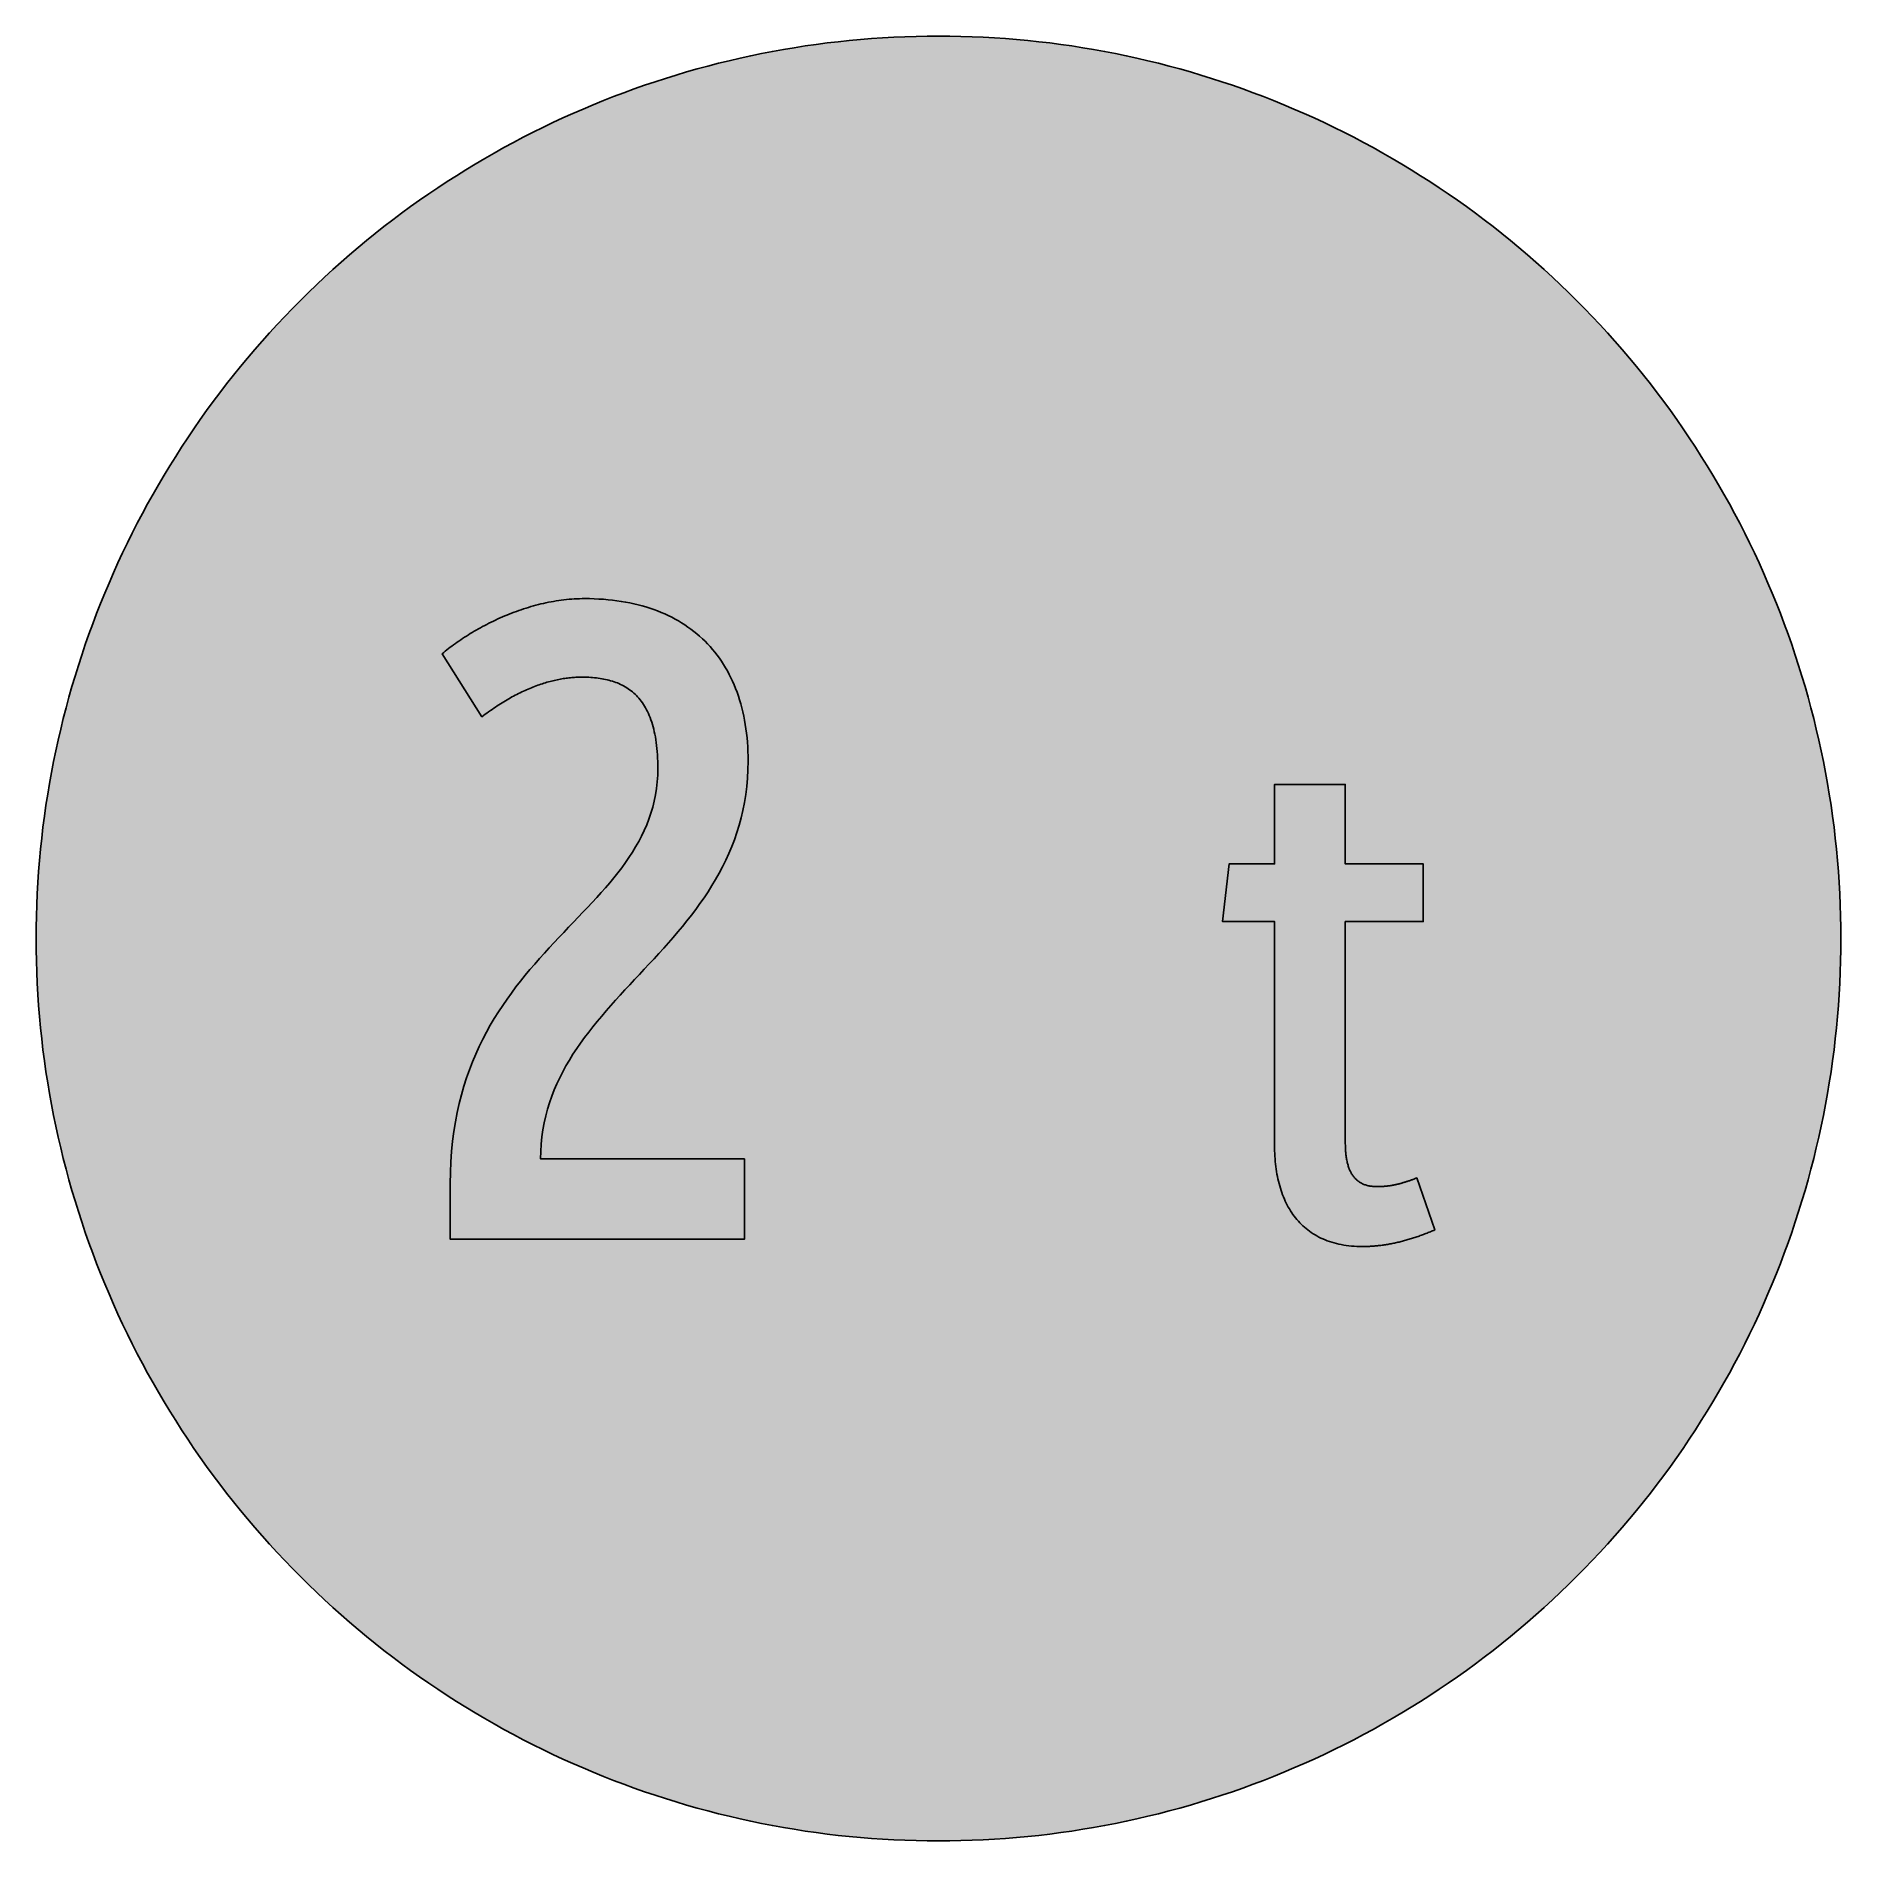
# Model space of a CAD drawing. Header units: millimetres. Extents: x 0 to 212, y 0 to 212.
import ezdxf

# ---------------------------------------------------------------- set-up
doc = ezdxf.new("R2010")
doc.units = ezdxf.units.MM

msp = doc.modelspace()

# ---------------------------------------------------------------- hatches: boundary and pattern name
for color, points in [(254, [(211.7189, 105.8869), (211.709, 107.2007), (211.6861, 108.5139), (211.6455, 109.8245), (211.5871, 111.1326), (211.5134, 112.4407), (211.4245, 113.7437), (211.3204, 115.0468), (211.201, 116.3447), (211.0638, 117.6426), (210.9114, 118.9355), (210.7413, 120.2258), (210.5584, 121.5136), (210.3577, 122.7988), (210.1418, 124.079), (209.9107, 125.3566), (209.6643, 126.6292), (209.4027, 127.8992), (209.1258, 129.1641), (208.8337, 130.4239), (208.5264, 131.6812), (208.2038, 132.936), (207.866, 134.1831), (207.5104, 135.4277), (207.1421, 136.6647), (206.7611, 137.8991), (206.3623, 139.1285), (205.9483, 140.3502), (205.5216, 141.5694), (205.0771, 142.781), (204.6199, 143.9901), (204.1474, 145.1915), (203.6623, 146.3853), (203.1619, 147.574), (202.6463, 148.7576), (202.1154, 149.9362), (201.5693, 151.1046), (201.0105, 152.2705), (200.439, 153.4262), (199.8523, 154.5768), (199.2503, 155.7198), (198.6356, 156.8577), (198.0057, 157.9855), (197.3605, 159.1081), (196.7052, 160.2232), (196.0321, 161.3281), (195.3489, 162.4279), (194.6504, 163.5176), (193.9366, 164.6022), (193.2102, 165.6766), (192.471, 166.7434), (191.7167, 167.8), (190.9521, 168.849), (190.1698, 169.8904), (189.3773, 170.9217), (188.5696, 171.9428), (187.7517, 172.9562), (186.9161, 173.9621), (186.0702, 174.9552), (185.2117, 175.9407), (184.338, 176.9161), (183.454, 177.8838), (182.5549, 178.8389), (181.643, 179.7837), (180.721, 180.7185), (179.7837, 181.643), (178.8389, 182.5549), (177.8838, 183.454), (176.9161, 184.338), (175.9407, 185.2117), (174.9552, 186.0702), (173.9621, 186.9161), (172.9562, 187.7492), (171.9428, 188.5696), (170.9217, 189.3773), (169.8904, 190.1698), (168.849, 190.9496), (167.8, 191.7167), (166.7408, 192.471), (165.6766, 193.2102), (164.6022, 193.9366), (163.5176, 194.6504), (162.4279, 195.3489), (161.3281, 196.0321), (160.2232, 196.7052), (159.1081, 197.3631), (157.9855, 198.0057), (156.8577, 198.6356), (155.7198, 199.2503), (154.5768, 199.8523), (153.4262, 200.439), (152.2705, 201.0131), (151.1046, 201.5719), (149.9362, 202.1154), (148.7576, 202.6463), (147.574, 203.1619), (146.3853, 203.6623), (145.1889, 204.15), (143.9875, 204.6199), (142.781, 205.0796), (141.5694, 205.5216), (140.3502, 205.9483), (139.1285, 206.3623), (137.8991, 206.7611), (136.6647, 207.1446), (135.4252, 207.5129), (134.1831, 207.866), (132.9334, 208.2038), (131.6812, 208.5264), (130.4239, 208.8337), (129.1641, 209.1284), (127.8966, 209.4052), (126.6292, 209.6668), (125.3541, 209.9132), (124.0765, 210.1444), (122.7963, 210.3603), (121.5136, 210.5584), (120.2258, 210.7438), (118.9355, 210.9114), (117.6401, 211.0638), (116.3447, 211.201), (115.0468, 211.3229), (113.7437, 211.4271), (112.4382, 211.516), (111.1326, 211.5896), (109.8245, 211.6455), (108.5113, 211.6861), (107.1982, 211.7115), (105.885, 211.7192), (104.5693, 211.7115), (103.2561, 211.6861), (101.9454, 211.6455), (100.6373, 211.5896), (99.3292, 211.516), (98.0262, 211.4271), (96.7232, 211.3229), (95.4253, 211.201), (94.1273, 211.0638), (92.8345, 210.9114), (91.5441, 210.7438), (90.2564, 210.5584), (88.9711, 210.3603), (87.691, 210.1444), (86.4133, 209.9132), (85.1408, 209.6668), (83.8708, 209.4052), (82.6059, 209.1284), (81.346, 208.8337), (80.0887, 208.5264), (78.834, 208.2038), (77.5868, 207.866), (76.3422, 207.5129), (75.1053, 207.1446), (73.8708, 206.7611), (72.6415, 206.3623), (71.4197, 205.9483), (70.2005, 205.5216), (68.9889, 205.0796), (67.7799, 204.6199), (66.5785, 204.15), (65.3847, 203.6623), (64.196, 203.1619), (63.0123, 202.6463), (61.8338, 202.1154), (60.6628, 201.5719), (59.4995, 201.0131), (58.3438, 200.439), (57.1932, 199.8523), (56.0502, 199.2503), (54.9123, 198.6356), (53.7845, 198.0057), (52.6618, 197.3631), (51.5468, 196.7052), (50.4419, 196.0321), (49.342, 195.3489), (48.2524, 194.6504), (47.1678, 193.9366), (46.0934, 193.2102), (45.0266, 192.471), (43.9699, 191.7167), (42.9209, 190.9496), (41.8795, 190.1698), (40.8483, 189.3773), (39.8272, 188.5696), (38.8137, 187.7492), (37.8079, 186.9161), (36.8148, 186.0702), (35.8292, 185.2117), (34.8539, 184.338), (33.8861, 183.454), (32.9311, 182.5549), (31.9862, 181.643), (31.049, 180.7185), (30.1269, 179.7837), (29.2151, 178.8389), (28.3159, 177.8838), (27.432, 176.9161), (26.5582, 175.9407), (25.6997, 174.9552), (24.8539, 173.9621), (24.0208, 172.9562), (23.2004, 171.9428), (22.3926, 170.9217), (21.6002, 169.8904), (20.8204, 168.849), (20.0533, 167.8), (19.2989, 166.7434), (18.5598, 165.6766), (17.8333, 164.6022), (17.1196, 163.5176), (16.4211, 162.4279), (15.7378, 161.3281), (15.0647, 160.2232), (14.4069, 159.1081), (13.7643, 157.9855), (13.1343, 156.8577), (12.5197, 155.7198), (11.9177, 154.5768), (11.3309, 153.4262), (10.7569, 152.2705), (10.1981, 151.1046), (9.6545, 149.9362), (9.1237, 148.7576), (8.6081, 147.574), (8.1077, 146.3853), (7.62, 145.1915), (7.1501, 143.9901), (6.6904, 142.781), (6.2484, 141.5694), (5.8217, 140.3502), (5.4077, 139.1285), (5.0089, 137.8991), (4.6253, 136.6647), (4.257, 135.4277), (3.904, 134.1831), (3.5662, 132.936), (3.2436, 131.6812), (2.9362, 130.4239), (2.6416, 129.1641), (2.3647, 127.8992), (2.1031, 126.6292), (1.8567, 125.3566), (1.6256, 124.079), (1.4097, 122.7988), (1.2116, 121.5136), (1.0262, 120.2258), (0.8585, 118.9355), (0.7061, 117.6426), (0.569, 116.3447), (0.447, 115.0468), (0.3429, 113.7437), (0.254, 112.4407), (0.1803, 111.1326), (0.1245, 109.8245), (0.0838, 108.5139), (0.0584, 107.2007), (0.0508, 105.885), (0.0584, 104.5718), (0.0838, 103.2586), (0.1245, 101.9454), (0.1803, 100.6373), (0.254, 99.3318), (0.3429, 98.0262), (0.447, 96.7232), (0.569, 95.4253), (0.7061, 94.1299), (0.8585, 92.8345), (1.0262, 91.5441), (1.2116, 90.2564), (1.4097, 88.9737), (1.6256, 87.6935), (1.8567, 86.4159), (2.1031, 85.1408), (2.3647, 83.8733), (2.6416, 82.6059), (2.9362, 81.346), (3.2436, 80.0887), (3.5662, 78.8365), (3.904, 77.5868), (4.257, 76.3448), (4.6253, 75.1053), (5.0089, 73.8708), (5.4077, 72.6415), (5.8217, 71.4197), (6.2484, 70.2005), (6.6904, 68.9889), (7.1501, 67.7824), (7.62, 66.581), (8.1077, 65.3847), (8.6081, 64.196), (9.1237, 63.0123), (9.6545, 61.8338), (10.1981, 60.6654), (10.7569, 59.4995), (11.3309, 58.3438), (11.9177, 57.1932), (12.5197, 56.0502), (13.1343, 54.9123), (13.7643, 53.7845), (14.4069, 52.6618), (15.0647, 51.5468), (15.7378, 50.4419), (16.4211, 49.342), (17.1196, 48.2524), (17.8333, 47.1678), (18.5598, 46.0934), (19.2989, 45.0291), (20.0533, 43.9699), (20.8204, 42.9209), (21.6002, 41.8795), (22.3926, 40.8483), (23.2004, 39.8272), (24.0208, 38.8137), (24.8539, 37.8079), (25.6997, 36.8148), (26.5582, 35.8292), (27.432, 34.8539), (28.3159, 33.8861), (29.2151, 32.9311), (30.1269, 31.9862), (31.049, 31.049), (31.9862, 30.1269), (32.9311, 29.2151), (33.8861, 28.3159), (34.8539, 27.432), (35.8292, 26.5582), (36.8148, 25.6997), (37.8079, 24.8539), (38.8137, 24.0182), (39.8272, 23.2004), (40.8483, 22.3926), (41.8795, 21.6002), (42.9209, 20.8178), (43.9699, 20.0533), (45.0266, 19.2989), (46.0934, 18.5598), (47.1678, 17.8333), (48.2524, 17.1196), (49.342, 16.4211), (50.4419, 15.7378), (51.5468, 15.0647), (52.6618, 14.4094), (53.7845, 13.7643), (54.9123, 13.1343), (56.0502, 12.5197), (57.1932, 11.9177), (58.3438, 11.3309), (59.4995, 10.7594), (60.6628, 10.2006), (61.8338, 9.6545), (63.0123, 9.1237), (64.196, 8.6081), (65.3847, 8.1077), (66.5785, 7.6225), (67.7799, 7.1501), (68.9889, 6.6929), (70.2005, 6.2484), (71.4197, 5.8217), (72.6415, 5.4077), (73.8708, 5.0089), (75.1053, 4.6279), (76.3422, 4.2596), (77.5868, 3.904), (78.834, 3.5662), (80.0887, 3.2436), (81.346, 2.9362), (82.6059, 2.6441), (83.8708, 2.3673), (85.1408, 2.1057), (86.4133, 1.8593), (87.691, 1.6281), (88.9711, 1.4122), (90.2564, 1.2116), (91.5441, 1.0287), (92.8345, 0.8585), (94.1273, 0.7061), (95.4253, 0.569), (96.7232, 0.4496), (98.0262, 0.3454), (99.3292, 0.2565), (100.6373, 0.1829), (101.9454, 0.1245), (103.2561, 0.0838), (104.5693, 0.061), (105.885, 0.0533), (107.1982, 0.061), (108.5113, 0.0838), (109.8245, 0.1245), (111.1326, 0.1829), (112.4382, 0.2565), (113.7437, 0.3454), (115.0468, 0.4496), (116.3447, 0.569), (117.6401, 0.7061), (118.9355, 0.8585), (120.2258, 1.0287), (121.5136, 1.2116), (122.7963, 1.4122), (124.0765, 1.6281), (125.3541, 1.8593), (126.6292, 2.1057), (127.8966, 2.3673), (129.1641, 2.6441), (130.4239, 2.9362), (131.6812, 3.2436), (132.9334, 3.5662), (134.1831, 3.904), (135.4252, 4.2596), (136.6647, 4.6279), (137.8991, 5.0089), (139.1285, 5.4077), (140.3502, 5.8217), (141.5694, 6.2484), (142.781, 6.6929), (143.9875, 7.1501), (145.1889, 7.6225), (146.3853, 8.1077), (147.574, 8.6081), (148.7576, 9.1237), (149.9362, 9.6545), (151.1046, 10.2006), (152.2705, 10.7594), (153.4262, 11.3309), (154.5768, 11.9177), (155.7198, 12.5197), (156.8577, 13.1343), (157.9855, 13.7643), (159.1081, 14.4094), (160.2232, 15.0647), (161.3281, 15.7378), (162.4279, 16.4211), (163.5176, 17.1196), (164.6022, 17.8333), (165.6766, 18.5598), (166.7408, 19.2989), (167.8, 20.0533), (168.849, 20.8178), (169.8904, 21.6002), (170.9217, 22.3926), (171.9428, 23.2004), (172.9562, 24.0182), (173.9621, 24.8539), (174.9552, 25.6997), (175.9407, 26.5582), (176.9161, 27.432), (177.8838, 28.3159), (178.8389, 29.2151), (179.7837, 30.1269), (180.721, 31.049), (181.643, 31.9862), (182.5549, 32.9311), (183.454, 33.8861), (184.338, 34.8539), (185.2117, 35.8292), (186.0702, 36.8148), (186.9161, 37.8079), (187.7517, 38.8137), (188.5696, 39.8272), (189.3773, 40.8483), (190.1698, 41.8795), (190.9521, 42.9209), (191.7167, 43.9699), (192.471, 45.0291), (193.2102, 46.0934), (193.9366, 47.1678), (194.6504, 48.2524), (195.3489, 49.342), (196.0321, 50.4419), (196.7052, 51.5468), (197.3605, 52.6618), (198.0057, 53.7845), (198.6356, 54.9123), (199.2503, 56.0502), (199.8523, 57.1932), (200.439, 58.3438), (201.0105, 59.4995), (201.5693, 60.6654), (202.1154, 61.8338), (202.6463, 63.0123), (203.1619, 64.196), (203.6623, 65.3847), (204.1474, 66.581), (204.6199, 67.7824), (205.0771, 68.9889), (205.5216, 70.2005), (205.9483, 71.4197), (206.3623, 72.6415), (206.7611, 73.8708), (207.1421, 75.1053), (207.5104, 76.3448), (207.866, 77.5868), (208.2038, 78.8365), (208.5264, 80.0887), (208.8337, 81.346), (209.1258, 82.6059), (209.4027, 83.8733), (209.6643, 85.1408), (209.9107, 86.4159), (210.1418, 87.6935), (210.3577, 88.9737), (210.5584, 90.2564), (210.7413, 91.5441), (210.9114, 92.8345), (211.0638, 94.1299), (211.201, 95.4253), (211.3204, 96.7232), (211.4245, 98.0262), (211.5134, 99.3318), (211.5871, 100.6373), (211.6455, 101.9454), (211.6861, 103.2586), (211.709, 104.5718), (211.7166, 105.885)]), (59, [(63.977, 136.5412), (64.2036, 136.5377), (64.4296, 136.5352), (64.6557, 136.5275), (64.8792, 136.5174), (65.1002, 136.5047), (65.3212, 136.4894), (65.5422, 136.4691), (65.7606, 136.4463), (65.9765, 136.4183), (66.1899, 136.3878), (66.4032, 136.3548), (66.614, 136.3142), (66.8223, 136.2735), (67.0281, 136.2253), (67.2313, 136.1745), (67.4345, 136.1211), (67.6351, 136.0602), (67.8307, 135.9941), (68.0263, 135.9256), (68.2193, 135.8519), (68.4073, 135.7732), (68.5952, 135.6868), (68.7807, 135.5979), (68.961, 135.5014), (69.1388, 135.4023), (69.3141, 135.2956), (69.4868, 135.1813), (69.657, 135.0645), (69.8221, 134.94), (69.9846, 134.808), (70.1421, 134.6733), (70.2996, 134.5286), (70.4494, 134.3787), (70.5993, 134.2238), (70.7441, 134.0612), (70.8838, 133.891), (71.0209, 133.7132), (71.1556, 133.5303), (71.2826, 133.3373), (71.4096, 133.1392), (71.5289, 132.9334), (71.6458, 132.7201), (71.7575, 132.4991), (71.8642, 132.2705), (71.9684, 132.0317), (72.0674, 131.7879), (72.1614, 131.5339), (72.2503, 131.2723), (72.3341, 131.0005), (72.4154, 130.7236), (72.4891, 130.4341), (72.5576, 130.1394), (72.6237, 129.8321), (72.6821, 129.5197), (72.7354, 129.1946), (72.7837, 128.8618), (72.8269, 128.5215), (72.865, 128.1684), (72.898, 127.8077), (72.9234, 127.4369), (72.9437, 127.0533), (72.959, 126.6622), (72.9691, 126.2609), (72.9717, 125.8494), (72.9539, 125.0417), (72.9005, 124.2543), (72.8167, 123.4846), (72.6973, 122.7328), (72.55, 121.9962), (72.3697, 121.2799), (72.1614, 120.5763), (71.9252, 119.888), (71.6636, 119.2124), (71.374, 118.5494), (71.0616, 117.8992), (70.7263, 117.2591), (70.3656, 116.6292), (69.9872, 116.0094), (69.5858, 115.3973), (69.1693, 114.7928), (68.7324, 114.1933), (68.2777, 113.6015), (67.8104, 113.0122), (67.3252, 112.428), (66.8299, 111.8464), (66.3194, 111.2672), (65.7987, 110.6907), (65.2704, 110.1141), (64.7294, 109.535), (64.1833, 108.9558), (63.6295, 108.3742), (63.0707, 107.7874), (62.5069, 107.2007), (61.9404, 106.6063), (61.3715, 106.0069), (60.8, 105.3998), (60.231, 104.7852), (59.6621, 104.1629), (59.0931, 103.5304), (58.5318, 102.8878), (57.9704, 102.235), (57.4167, 101.5695), (56.8706, 100.8913), (56.3321, 100.2005), (55.8013, 99.4918), (55.2806, 98.7704), (54.7726, 98.0313), (54.2747, 97.2769), (53.7921, 96.5022), (53.3222, 95.7097), (52.8701, 94.8969), (52.4332, 94.0613), (52.0141, 93.2053), (51.6153, 92.329), (51.2343, 91.4273), (50.8762, 90.5002), (50.5409, 89.5502), (50.226, 88.5723), (49.9389, 87.5665), (49.6748, 86.5353), (49.4386, 85.4735), (49.2328, 84.3839), (49.0525, 83.2637), (48.9026, 82.1106), (48.7858, 80.9244), (48.6994, 79.7077), (48.6486, 78.4555), (48.6308, 77.1677), (48.6311, 70.6092), (83.1314, 70.6092), (83.1314, 80.028), (59.2145, 80.028), (59.2303, 80.9142), (59.2836, 81.7829), (59.3674, 82.6338), (59.4868, 83.4644), (59.6367, 84.2797), (59.8145, 85.0798), (60.0227, 85.8622), (60.259, 86.6292), (60.5231, 87.3811), (60.8101, 88.1202), (61.1226, 88.8467), (61.4604, 89.5604), (61.8185, 90.2614), (62.197, 90.9523), (62.5983, 91.633), (63.0174, 92.3036), (63.4543, 92.9665), (63.9064, 93.6193), (64.3763, 94.267), (64.8589, 94.9046), (65.3567, 95.5396), (65.8647, 96.1669), (66.3854, 96.7892), (66.9163, 97.4065), (67.4548, 98.0237), (68.0009, 98.6358), (68.5546, 99.2454), (69.1134, 99.855), (69.6773, 100.4621), (70.2437, 101.0717), (70.8127, 101.6813), (71.3842, 102.2909), (71.9531, 102.903), (72.5246, 103.5177), (73.091, 104.1375), (73.6549, 104.7598), (74.2137, 105.3871), (74.7674, 106.0221), (75.3135, 106.6622), (75.852, 107.3074), (76.3829, 107.9627), (76.9036, 108.6256), (77.4116, 109.2962), (77.9094, 109.9769), (78.392, 110.6678), (78.8619, 111.3714), (79.314, 112.0851), (79.7509, 112.8116), (80.17, 113.5532), (80.5713, 114.3076), (80.9498, 115.0747), (81.3079, 115.857), (81.6458, 116.6571), (81.9582, 117.4725), (82.2452, 118.3081), (82.5094, 119.159), (82.7456, 120.0277), (82.9539, 120.9167), (83.1317, 121.826), (83.2815, 122.7557), (83.3984, 123.7082), (83.4847, 124.681), (83.5381, 125.6792), (83.5558, 126.6977), (83.5508, 127.2591), (83.533, 127.8153), (83.5076, 128.3614), (83.472, 128.8999), (83.4263, 129.4308), (83.3704, 129.9566), (83.3044, 130.4722), (83.2256, 130.9802), (83.1393, 131.4806), (83.0428, 131.9733), (82.9361, 132.4585), (82.8218, 132.936), (82.6948, 133.4059), (82.5602, 133.8656), (82.4128, 134.3203), (82.2579, 134.7648), (82.0928, 135.2017), (81.9201, 135.6309), (81.7347, 136.05), (81.5416, 136.4615), (81.3384, 136.8654), (81.1276, 137.2616), (80.9066, 137.6477), (80.6755, 138.0287), (80.4342, 138.397), (80.1853, 138.7602), (79.9287, 139.1133), (79.6595, 139.4562), (79.3826, 139.7914), (79.0981, 140.1191), (78.8035, 140.4391), (78.5012, 140.7465), (78.1888, 141.0487), (77.8688, 141.3408), (77.5386, 141.6228), (77.2008, 141.8971), (76.8528, 142.1613), (76.4972, 142.4178), (76.134, 142.6642), (75.7606, 142.9029), (75.3796, 143.129), (74.991, 143.35), (74.5947, 143.5583), (74.1883, 143.7589), (73.7743, 143.952), (73.3501, 144.1323), (72.9209, 144.305), (72.4814, 144.4676), (72.0344, 144.6225), (71.5797, 144.7648), (71.1175, 144.8994), (70.6476, 145.0238), (70.1675, 145.1381), (69.6824, 145.2448), (69.1871, 145.3388), (68.6867, 145.4252), (68.1761, 145.4988), (67.658, 145.5649), (67.1347, 145.6207), (66.6013, 145.6665), (66.0629, 145.702), (65.5142, 145.7274), (64.9605, 145.7427), (64.3992, 145.7477), (64.0918, 145.7452), (63.7845, 145.7376), (63.4771, 145.7274), (63.1723, 145.7096), (62.865, 145.6893), (62.5602, 145.6639), (62.2554, 145.636), (61.9531, 145.6004), (61.6483, 145.5623), (61.3461, 145.5217), (61.0464, 145.4734), (60.7441, 145.4252), (60.4444, 145.3693), (60.1472, 145.3134), (59.85, 145.2499), (59.5528, 145.1864), (59.2582, 145.1178), (58.9636, 145.0442), (58.6715, 144.9705), (58.3794, 144.8892), (58.0898, 144.8079), (57.8002, 144.7216), (57.5132, 144.6352), (57.2287, 144.5438), (56.9443, 144.4473), (56.6623, 144.3507), (56.3804, 144.2517), (56.1035, 144.1475), (55.8241, 144.0434), (55.5498, 143.9342), (55.2755, 143.8224), (55.0062, 143.7107), (54.737, 143.5964), (54.4678, 143.477), (54.2036, 143.3576), (53.9394, 143.2357), (53.6804, 143.1138), (53.4213, 142.9868), (53.1647, 142.8598), (52.9107, 142.7302), (52.6593, 142.5981), (52.4104, 142.4661), (52.164, 142.3314), (51.9201, 142.1968), (51.6814, 142.0597), (51.4426, 141.92), (51.2064, 141.7803), (50.9727, 141.6406), (50.7441, 141.4983), (50.5155, 141.3561), (50.292, 141.2113), (50.071, 141.0665), (49.8551, 140.9217), (49.6392, 140.7744), (49.4284, 140.6271), (49.2201, 140.4798), (49.0144, 140.3325), (48.8137, 140.1851), (48.6156, 140.0353), (48.42, 139.888), (48.2295, 139.7381), (48.0416, 139.5908), (47.8561, 139.4409), (47.6758, 139.2911), (52.3353, 131.8849), (52.5323, 132.0368), (52.7304, 132.1867), (52.9285, 132.3315), (53.1266, 132.4762), (53.3248, 132.6185), (53.5203, 132.7556), (53.7185, 132.8928), (53.914, 133.0249), (54.1122, 133.157), (54.3077, 133.284), (54.5033, 133.4084), (54.6989, 133.5329), (54.8945, 133.6523), (55.0901, 133.7691), (55.2831, 133.8834), (55.4787, 133.9952), (55.6717, 134.1044), (55.8648, 134.2111), (56.0578, 134.3152), (56.2483, 134.4168), (56.4413, 134.5159), (56.6318, 134.6124), (56.8223, 134.7064), (57.0128, 134.7978), (57.2033, 134.8867), (57.3913, 134.9756), (57.5793, 135.0594), (57.7672, 135.1407), (57.9552, 135.2194), (58.1406, 135.2956), (58.326, 135.3693), (58.5114, 135.443), (58.6969, 135.5115), (58.8797, 135.5776), (59.0626, 135.6436), (59.2455, 135.7071), (59.4258, 135.7655), (59.6087, 135.824), (59.7865, 135.8798), (59.9669, 135.9306), (60.1447, 135.9814), (60.3225, 136.0297), (60.4977, 136.078), (60.6755, 136.1211), (60.8482, 136.1618), (61.0235, 136.2024), (61.1962, 136.238), (61.3689, 136.2735), (61.5391, 136.3066), (61.7093, 136.337), (61.8769, 136.365), (62.0446, 136.3904), (62.2122, 136.4158), (62.3773, 136.4361), (62.5424, 136.4564), (62.7075, 136.4742), (62.8701, 136.4894), (63.0301, 136.5021), (63.1927, 136.5148), (63.3501, 136.5225), (63.5076, 136.5301), (63.6651, 136.5352), (63.82, 136.5377), (63.975, 136.5402)]), (59, [(145.2989, 81.6155), (145.3007, 81.2952), (145.3058, 80.9777), (145.3185, 80.6628), (145.3337, 80.3504), (145.3566, 80.043), (145.382, 79.7357), (145.4125, 79.4334), (145.4455, 79.1362), (145.4861, 78.8391), (145.5318, 78.547), (145.5801, 78.2599), (145.6334, 77.9729), (145.6944, 77.691), (145.7579, 77.4141), (145.8265, 77.1398), (145.9001, 76.868), (145.9789, 76.6013), (146.0627, 76.3397), (146.1491, 76.0806), (146.243, 75.8266), (146.3421, 75.5752), (146.4462, 75.3288), (146.5555, 75.0875), (146.6672, 74.8487), (146.7866, 74.6176), (146.9111, 74.389), (147.0406, 74.1629), (147.1752, 73.9445), (147.3149, 73.7286), (147.4572, 73.5203), (147.607, 73.3146), (147.7645, 73.1164), (147.9245, 72.9209), (148.0896, 72.7304), (148.2598, 72.5449), (148.4376, 72.3671), (148.6179, 72.1919), (148.8059, 72.0242), (148.9989, 71.8591), (149.1945, 71.7017), (149.4003, 71.5493), (149.6085, 71.4045), (149.8219, 71.2622), (150.0429, 71.1276), (150.2664, 70.9981), (150.4975, 70.8762), (150.7338, 70.7593), (150.9776, 70.6476), (151.224, 70.5434), (151.478, 70.4444), (151.7371, 70.3529), (152.0012, 70.2666), (152.2705, 70.1878), (152.5473, 70.1142), (152.8293, 70.0481), (153.1163, 69.9872), (153.4084, 69.9364), (153.7081, 69.8881), (154.0129, 69.85), (154.3253, 69.817), (154.6403, 69.7916), (154.9629, 69.7738), (155.2905, 69.7636), (155.6258, 69.7611), (155.7604, 69.7611), (155.895, 69.7636), (156.0297, 69.7662), (156.1643, 69.7687), (156.2989, 69.7738), (156.4335, 69.7789), (156.5681, 69.7865), (156.7028, 69.7941), (156.8374, 69.8043), (156.9695, 69.8144), (157.1041, 69.8271), (157.2387, 69.8373), (157.3708, 69.8525), (157.5054, 69.8652), (157.6375, 69.8805), (157.7721, 69.8983), (157.9042, 69.916), (158.0363, 69.9338), (158.1709, 69.9516), (158.303, 69.9719), (158.435, 69.9948), (158.5697, 70.0176), (158.7017, 70.0405), (158.8338, 70.0634), (158.9659, 70.0888), (159.098, 70.1142), (159.2326, 70.1421), (159.3647, 70.17), (159.4968, 70.198), (159.6288, 70.2285), (159.7609, 70.2589), (159.893, 70.2894), (160.0251, 70.3224), (160.1546, 70.3555), (160.2867, 70.3885), (160.4188, 70.424), (160.5509, 70.4596), (160.6829, 70.4952), (160.815, 70.5333), (160.9446, 70.5714), (161.0766, 70.6095), (161.2087, 70.6501), (161.3408, 70.6882), (161.4703, 70.7314), (161.6024, 70.772), (161.7345, 70.8152), (161.864, 70.8584), (161.9961, 70.9041), (162.1282, 70.9473), (162.2577, 70.993), (162.3898, 71.0413), (162.5219, 71.087), (162.6514, 71.1352), (162.7835, 71.1835), (162.9131, 71.2343), (163.0451, 71.2826), (163.1772, 71.3334), (163.3068, 71.3867), (163.4388, 71.4375), (163.5684, 71.4908), (163.7005, 71.5442), (163.83, 71.5975), (163.9621, 71.6534), (164.0916, 71.7067), (161.9772, 77.8051), (161.8844, 77.7697), (161.7955, 77.7342), (161.7066, 77.7011), (161.6177, 77.6681), (161.5313, 77.6351), (161.4449, 77.6021), (161.3611, 77.5716), (161.2748, 77.5411), (161.1935, 77.5106), (161.1097, 77.4827), (161.0284, 77.4548), (160.9471, 77.4268), (160.8658, 77.4014), (160.7871, 77.3735), (160.7083, 77.3481), (160.6296, 77.3227), (160.5509, 77.2998), (160.4747, 77.277), (160.3985, 77.2541), (160.3223, 77.2312), (160.2486, 77.2084), (160.1749, 77.1881), (160.1013, 77.1677), (160.0276, 77.1474), (159.954, 77.1296), (159.8828, 77.1093), (159.8092, 77.0915), (159.7381, 77.0738), (159.6669, 77.0585), (159.5984, 77.0407), (159.5272, 77.0255), (159.4587, 77.0103), (159.3875, 76.995), (159.319, 76.9823), (159.2504, 76.9671), (159.1818, 76.9544), (159.1158, 76.9417), (159.0472, 76.9315), (158.9786, 76.9188), (158.9126, 76.9087), (158.8465, 76.8985), (158.7779, 76.8883), (158.7119, 76.8782), (158.6459, 76.8706), (158.5798, 76.8629), (158.5138, 76.8553), (158.4477, 76.8477), (158.3817, 76.8401), (158.3157, 76.8325), (158.2496, 76.8274), (158.1836, 76.8223), (158.1175, 76.8172), (158.0515, 76.8121), (157.9855, 76.8071), (157.9194, 76.8045), (157.8534, 76.7994), (157.7873, 76.7969), (157.7213, 76.7944), (157.6553, 76.7918), (157.5867, 76.7918), (157.5206, 76.7893), (157.4546, 76.7893), (157.386, 76.7893), (157.32, 76.7893), (157.193, 76.7893), (157.0711, 76.7944), (156.9491, 76.7994), (156.8323, 76.8096), (156.7155, 76.8223), (156.6012, 76.8375), (156.4894, 76.8553), (156.3827, 76.8756), (156.276, 76.8985), (156.1719, 76.9239), (156.0703, 76.9518), (155.9687, 76.9823), (155.8722, 77.0153), (155.7782, 77.0509), (155.6842, 77.089), (155.5953, 77.1296), (155.5064, 77.1754), (155.4201, 77.2211), (155.3362, 77.2693), (155.255, 77.3201), (155.1762, 77.3735), (155.0975, 77.4319), (155.0238, 77.4903), (154.9502, 77.5513), (154.879, 77.6148), (154.8105, 77.6808), (154.7444, 77.7494), (154.6809, 77.8231), (154.6174, 77.8967), (154.5565, 77.9729), (154.498, 78.0517), (154.4422, 78.1329), (154.3863, 78.2142), (154.3355, 78.3006), (154.2847, 78.3895), (154.2339, 78.4809), (154.1882, 78.5724), (154.1424, 78.6689), (154.0993, 78.7679), (154.0586, 78.867), (154.0205, 78.9686), (153.9824, 79.0753), (153.9469, 79.182), (153.9138, 79.2912), (153.8808, 79.4029), (153.8503, 79.5172), (153.8224, 79.6341), (153.797, 79.7509), (153.7716, 79.8728), (153.7487, 79.9973), (153.7259, 80.1218), (153.7056, 80.2488), (153.6878, 80.3783), (153.6725, 80.5104), (153.6573, 80.645), (153.6446, 80.7822), (153.6319, 80.9219), (153.6217, 81.0616), (153.6141, 81.2038), (153.6065, 81.3486), (153.6014, 81.4959), (153.5989, 81.6458), (153.5963, 81.7982), (153.5938, 81.9506), (153.5963, 107.8615), (162.741, 107.8615), (162.741, 114.6344), (153.5963, 114.6344), (153.5963, 123.9488), (145.2989, 123.9488), (145.2989, 114.6344), (139.9646, 114.6344), (139.2026, 107.8615), (145.2989, 107.8615)])]:
    msp.add_hatch(color=color).paths.add_polyline_path(points)
h = msp.add_hatch(color=22)
edge = h.paths.add_edge_path()
edge.add_line((206.4272, 105.8869), (206.4182, 107.1347))
edge.add_line((206.4182, 107.1347), (206.3953, 108.3818))
edge.add_line((206.3953, 108.3818), (206.3572, 109.6264))
edge.add_line((206.3572, 109.6264), (206.3013, 110.871))
edge.add_line((206.3013, 110.871), (206.2328, 112.1131))
edge.add_line((206.2328, 112.1131), (206.1489, 113.3526))
edge.add_line((206.1489, 113.3526), (206.0499, 114.5896))
edge.add_line((206.0499, 114.5896), (205.933, 115.824))
edge.add_line((205.933, 115.824), (205.8035, 117.0534))
edge.add_line((205.8035, 117.0534), (205.6587, 118.2827))
edge.add_line((205.6587, 118.2827), (205.4987, 119.5095))
edge.add_line((205.4987, 119.5095), (205.3234, 120.7313))
edge.add_line((205.3234, 120.7313), (205.1355, 121.953))
edge.add_line((205.1355, 121.953), (204.9297, 123.1697))
edge.add_line((204.9297, 123.1697), (204.7113, 124.3813))
edge.add_line((204.7113, 124.3813), (204.4776, 125.5928))
edge.add_line((204.4776, 125.5928), (204.2287, 126.7968))
edge.add_line((204.2287, 126.7968), (203.9645, 128.0008))
edge.add_line((203.9645, 128.0008), (203.6877, 129.1971))
edge.add_line((203.6877, 129.1971), (203.393, 130.3934))
edge.add_line((203.393, 130.3934), (203.0882, 131.5822))
edge.add_line((203.0882, 131.5822), (202.7657, 132.7683))
edge.add_line((202.7657, 132.7683), (202.4304, 133.9494))
edge.add_line((202.4304, 133.9494), (202.0799, 135.1255))
edge.add_line((202.0799, 135.1255), (201.7166, 136.2989))
edge.add_line((201.7166, 136.2989), (201.3382, 137.4648))
edge.add_line((201.3382, 137.4648), (200.9445, 138.6281))
edge.add_line((200.9445, 138.6281), (200.5381, 139.7864))
edge.add_line((200.5381, 139.7864), (200.119, 140.937))
edge.add_line((200.119, 140.937), (199.6846, 142.0851))
edge.add_line((199.6846, 142.0851), (199.2351, 143.2255))
edge.add_line((199.2351, 143.2255), (198.7728, 144.3609))
edge.add_line((198.7728, 144.3609), (198.2978, 145.4912))
edge.add_line((198.2978, 145.4912), (197.8076, 146.6139))
edge.add_line((197.8076, 146.6139), (197.3047, 147.734))
edge.add_line((197.3047, 147.734), (196.7865, 148.844))
edge.add_line((196.7865, 148.844), (196.2556, 149.9514))
edge.add_line((196.2556, 149.9514), (195.7121, 151.0513))
edge.add_line((195.7121, 151.0513), (195.1533, 152.1435))
edge.add_line((195.1533, 152.1435), (194.5818, 153.2306))
edge.add_line((194.5818, 153.2306), (193.9976, 154.3101))
edge.add_line((193.9976, 154.3101), (193.4007, 155.382))
edge.add_line((193.4007, 155.382), (192.7885, 156.4462))
edge.add_line((192.7885, 156.4462), (192.1637, 157.5054))
edge.add_line((192.1637, 157.5054), (191.5262, 158.557))
edge.add_line((191.5262, 158.557), (190.8759, 159.6009))
edge.add_line((190.8759, 159.6009), (190.2104, 160.6372))
edge.add_line((190.2104, 160.6372), (189.5348, 161.6659))
edge.add_line((189.5348, 161.6659), (188.8439, 162.687))
edge.add_line((188.8439, 162.687), (188.1429, 163.7005))
edge.add_line((188.1429, 163.7005), (187.4266, 164.7038))
edge.add_line((187.4266, 164.7038), (186.6976, 165.702))
edge.add_line((186.6976, 165.702), (185.9559, 166.69))
edge.add_line((185.9559, 166.69), (185.2041, 167.6705))
edge.add_line((185.2041, 167.6705), (184.437, 168.6408))
edge.add_line((184.437, 168.6408), (183.6572, 169.6034))
edge.add_line((183.6572, 169.6034), (182.8673, 170.5585))
edge.add_line((182.8673, 170.5585), (182.0621, 171.5033))
edge.add_line((182.0621, 171.5033), (181.2468, 172.4381))
edge.add_line((181.2468, 172.4381), (180.4162, 173.3652))
edge.add_line((180.4162, 173.3652), (179.5755, 174.2846))
edge.add_line((179.5755, 174.2846), (178.722, 175.1914))
edge.add_line((178.722, 175.1914), (177.8559, 176.0906))
edge.add_line((177.8559, 176.0906), (176.9796, 176.9796))
edge.add_line((176.9796, 176.9796), (176.0906, 177.8559))
edge.add_line((176.0906, 177.8559), (175.1914, 178.722))
edge.add_line((175.1914, 178.722), (174.2846, 179.5755))
edge.add_line((174.2846, 179.5755), (173.3652, 180.4162))
edge.add_line((173.3652, 180.4162), (172.4381, 181.2442))
edge.add_line((172.4381, 181.2442), (171.5033, 182.0621))
edge.add_line((171.5033, 182.0621), (170.5585, 182.8648))
edge.add_line((170.5585, 182.8648), (169.6034, 183.6572))
edge.add_line((169.6034, 183.6572), (168.6408, 184.437))
edge.add_line((168.6408, 184.437), (167.6705, 185.2041))
edge.add_line((167.6705, 185.2041), (166.69, 185.9559))
edge.add_line((166.69, 185.9559), (165.702, 186.6976))
edge.add_line((165.702, 186.6976), (164.7038, 187.4266))
edge.add_line((164.7038, 187.4266), (163.7005, 188.1429))
edge.add_line((163.7005, 188.1429), (162.687, 188.8439))
edge.add_line((162.687, 188.8439), (161.6659, 189.5348))
edge.add_line((161.6659, 189.5348), (160.6372, 190.2104))
edge.add_line((160.6372, 190.2104), (159.6009, 190.8759))
edge.add_line((159.6009, 190.8759), (158.557, 191.5262))
edge.add_line((158.557, 191.5262), (157.5054, 192.1637))
edge.add_line((157.5054, 192.1637), (156.4462, 192.7885))
edge.add_line((156.4462, 192.7885), (155.382, 193.4007))
edge.add_line((155.382, 193.4007), (154.3075, 193.9976))
edge.add_line((154.3075, 193.9976), (153.228, 194.5818))
edge.add_line((153.228, 194.5818), (152.1435, 195.1533))
edge.add_line((152.1435, 195.1533), (151.0487, 195.7121))
edge.add_line((151.0487, 195.7121), (149.9514, 196.2556))
edge.add_line((149.9514, 196.2556), (148.844, 196.7865))
edge.add_line((148.844, 196.7865), (147.734, 197.3047))
edge.add_line((147.734, 197.3047), (146.6139, 197.8076))
edge.add_line((146.6139, 197.8076), (145.4912, 198.2978))
edge.add_line((145.4912, 198.2978), (144.3609, 198.7728))
edge.add_line((144.3609, 198.7728), (143.2255, 199.2351))
edge.add_line((143.2255, 199.2351), (142.0825, 199.6846))
edge.add_line((142.0825, 199.6846), (140.937, 200.119))
edge.add_line((140.937, 200.119), (139.7838, 200.5406))
edge.add_line((139.7838, 200.5406), (138.6281, 200.947))
edge.add_line((138.6281, 200.947), (137.4648, 201.3382))
edge.add_line((137.4648, 201.3382), (136.2989, 201.7166))
edge.add_line((136.2989, 201.7166), (135.1255, 202.0824))
edge.add_line((135.1255, 202.0824), (133.9494, 202.4304))
edge.add_line((133.9494, 202.4304), (132.7683, 202.7657))
edge.add_line((132.7683, 202.7657), (131.5822, 203.0882))
edge.add_line((131.5822, 203.0882), (130.3909, 203.3956))
edge.add_line((130.3909, 203.3956), (129.1971, 203.6877))
edge.add_line((129.1971, 203.6877), (127.9982, 203.9645))
edge.add_line((127.9982, 203.9645), (126.7968, 204.2287))
edge.add_line((126.7968, 204.2287), (125.5903, 204.4776))
edge.add_line((125.5903, 204.4776), (124.3813, 204.7113))
edge.add_line((124.3813, 204.7113), (123.1671, 204.9323))
edge.add_line((123.1671, 204.9323), (121.9505, 205.1355))
edge.add_line((121.9505, 205.1355), (120.7313, 205.326))
edge.add_line((120.7313, 205.326), (119.5095, 205.5012))
edge.add_line((119.5095, 205.5012), (118.2827, 205.6613))
edge.add_line((118.2827, 205.6613), (117.0534, 205.806))
edge.add_line((117.0534, 205.806), (115.8215, 205.9356))
edge.add_line((115.8215, 205.9356), (114.587, 206.0499))
edge.add_line((114.587, 206.0499), (113.35, 206.1489))
edge.add_line((113.35, 206.1489), (112.1105, 206.2353))
edge.add_line((112.1105, 206.2353), (110.871, 206.3039))
edge.add_line((110.871, 206.3039), (109.6264, 206.3572))
edge.add_line((109.6264, 206.3572), (108.3818, 206.3953))
edge.add_line((108.3818, 206.3953), (107.1347, 206.4207))
edge.add_line((107.1347, 206.4207), (105.885, 206.4283))
edge.add_line((105.885, 206.4283), (104.6353, 206.4207))
edge.add_line((104.6353, 206.4207), (103.3882, 206.3953))
edge.add_line((103.3882, 206.3953), (102.1436, 206.3572))
edge.add_line((102.1436, 206.3572), (100.899, 206.3039))
edge.add_line((100.899, 206.3039), (99.6569, 206.2353))
edge.add_line((99.6569, 206.2353), (98.4174, 206.1489))
edge.add_line((98.4174, 206.1489), (97.1804, 206.0499))
edge.add_line((97.1804, 206.0499), (95.946, 205.9356))
edge.add_line((95.946, 205.9356), (94.7166, 205.806))
edge.add_line((94.7166, 205.806), (93.4872, 205.6613))
edge.add_line((93.4872, 205.6613), (92.2604, 205.5012))
edge.add_line((92.2604, 205.5012), (91.0387, 205.326))
edge.add_line((91.0387, 205.326), (89.8169, 205.1355))
edge.add_line((89.8169, 205.1355), (88.6003, 204.9323))
edge.add_line((88.6003, 204.9323), (87.3887, 204.7113))
edge.add_line((87.3887, 204.7113), (86.1771, 204.4776))
edge.add_line((86.1771, 204.4776), (84.9732, 204.2287))
edge.add_line((84.9732, 204.2287), (83.7692, 203.9645))
edge.add_line((83.7692, 203.9645), (82.5729, 203.6877))
edge.add_line((82.5729, 203.6877), (81.3765, 203.3956))
edge.add_line((81.3765, 203.3956), (80.1878, 203.0882))
edge.add_line((80.1878, 203.0882), (79.0016, 202.7657))
edge.add_line((79.0016, 202.7657), (77.8205, 202.4304))
edge.add_line((77.8205, 202.4304), (76.6445, 202.0824))
edge.add_line((76.6445, 202.0824), (75.471, 201.7166))
edge.add_line((75.471, 201.7166), (74.3052, 201.3382))
edge.add_line((74.3052, 201.3382), (73.1418, 200.947))
edge.add_line((73.1418, 200.947), (71.9836, 200.5406))
edge.add_line((71.9836, 200.5406), (70.833, 200.119))
edge.add_line((70.833, 200.119), (69.6849, 199.6846))
edge.add_line((69.6849, 199.6846), (68.5444, 199.2351))
edge.add_line((68.5444, 199.2351), (67.4091, 198.7728))
edge.add_line((67.4091, 198.7728), (66.2788, 198.2978))
edge.add_line((66.2788, 198.2978), (65.1561, 197.8076))
edge.add_line((65.1561, 197.8076), (64.0359, 197.3047))
edge.add_line((64.0359, 197.3047), (62.926, 196.7865))
edge.add_line((62.926, 196.7865), (61.8185, 196.2556))
edge.add_line((61.8185, 196.2556), (60.7187, 195.7121))
edge.add_line((60.7187, 195.7121), (59.6265, 195.1533))
edge.add_line((59.6265, 195.1533), (58.5394, 194.5818))
edge.add_line((58.5394, 194.5818), (57.4599, 193.9976))
edge.add_line((57.4599, 193.9976), (56.388, 193.4007))
edge.add_line((56.388, 193.4007), (55.3237, 192.7885))
edge.add_line((55.3237, 192.7885), (54.2646, 192.1637))
edge.add_line((54.2646, 192.1637), (53.213, 191.5262))
edge.add_line((53.213, 191.5262), (52.1691, 190.8759))
edge.add_line((52.1691, 190.8759), (51.1327, 190.2104))
edge.add_line((51.1327, 190.2104), (50.104, 189.5348))
edge.add_line((50.104, 189.5348), (49.083, 188.8439))
edge.add_line((49.083, 188.8439), (48.0695, 188.1429))
edge.add_line((48.0695, 188.1429), (47.0662, 187.4266))
edge.add_line((47.0662, 187.4266), (46.068, 186.6976))
edge.add_line((46.068, 186.6976), (45.0799, 185.9559))
edge.add_line((45.0799, 185.9559), (44.0995, 185.2041))
edge.add_line((44.0995, 185.2041), (43.1292, 184.437))
edge.add_line((43.1292, 184.437), (42.1665, 183.6572))
edge.add_line((42.1665, 183.6572), (41.2115, 182.8648))
edge.add_line((41.2115, 182.8648), (40.2666, 182.0621))
edge.add_line((40.2666, 182.0621), (39.3319, 181.2442))
edge.add_line((39.3319, 181.2442), (38.4048, 180.4162))
edge.add_line((38.4048, 180.4162), (37.4853, 179.5755))
edge.add_line((37.4853, 179.5755), (36.5785, 178.722))
edge.add_line((36.5785, 178.722), (35.6794, 177.8559))
edge.add_line((35.6794, 177.8559), (34.7904, 176.9796))
edge.add_line((34.7904, 176.9796), (33.9141, 176.0906))
edge.add_line((33.9141, 176.0906), (33.0479, 175.1914))
edge.add_line((33.0479, 175.1914), (32.1945, 174.2846))
edge.add_line((32.1945, 174.2846), (31.3538, 173.3652))
edge.add_line((31.3538, 173.3652), (30.5257, 172.4381))
edge.add_line((30.5257, 172.4381), (29.7078, 171.5033))
edge.add_line((29.7078, 171.5033), (28.9052, 170.5585))
edge.add_line((28.9052, 170.5585), (28.1127, 169.6034))
edge.add_line((28.1127, 169.6034), (27.3329, 168.6408))
edge.add_line((27.3329, 168.6408), (26.5659, 167.6705))
edge.add_line((26.5659, 167.6705), (25.814, 166.69))
edge.add_line((25.814, 166.69), (25.0723, 165.702))
edge.add_line((25.0723, 165.702), (24.3434, 164.7038))
edge.add_line((24.3434, 164.7038), (23.6271, 163.7005))
edge.add_line((23.6271, 163.7005), (22.926, 162.687))
edge.add_line((22.926, 162.687), (22.2352, 161.6659))
edge.add_line((22.2352, 161.6659), (21.5595, 160.6372))
edge.add_line((21.5595, 160.6372), (20.894, 159.6009))
edge.add_line((20.894, 159.6009), (20.2438, 158.557))
edge.add_line((20.2438, 158.557), (19.6063, 157.5054))
edge.add_line((19.6063, 157.5054), (18.9814, 156.4462))
edge.add_line((18.9814, 156.4462), (18.3693, 155.382))
edge.add_line((18.3693, 155.382), (17.7724, 154.3101))
edge.add_line((17.7724, 154.3101), (17.1882, 153.2306))
edge.add_line((17.1882, 153.2306), (16.6167, 152.1435))
edge.add_line((16.6167, 152.1435), (16.0579, 151.0513))
edge.add_line((16.0579, 151.0513), (15.5143, 149.9514))
edge.add_line((15.5143, 149.9514), (14.9835, 148.844))
edge.add_line((14.9835, 148.844), (14.4653, 147.734))
edge.add_line((14.4653, 147.734), (13.9624, 146.6139))
edge.add_line((13.9624, 146.6139), (13.4722, 145.4912))
edge.add_line((13.4722, 145.4912), (12.9972, 144.3609))
edge.add_line((12.9972, 144.3609), (12.5349, 143.2255))
edge.add_line((12.5349, 143.2255), (12.0853, 142.0851))
edge.add_line((12.0853, 142.0851), (11.651, 140.937))
edge.add_line((11.651, 140.937), (11.2293, 139.7864))
edge.add_line((11.2293, 139.7864), (10.8229, 138.6281))
edge.add_line((10.8229, 138.6281), (10.4318, 137.4648))
edge.add_line((10.4318, 137.4648), (10.0533, 136.2989))
edge.add_line((10.0533, 136.2989), (9.6876, 135.1255))
edge.add_line((9.6876, 135.1255), (9.3396, 133.9494))
edge.add_line((9.3396, 133.9494), (9.0043, 132.7683))
edge.add_line((9.0043, 132.7683), (8.6817, 131.5822))
edge.add_line((8.6817, 131.5822), (8.3744, 130.3934))
edge.add_line((8.3744, 130.3934), (8.0823, 129.1971))
edge.add_line((8.0823, 129.1971), (7.8054, 128.0008))
edge.add_line((7.8054, 128.0008), (7.5413, 126.7968))
edge.add_line((7.5413, 126.7968), (7.2923, 125.5928))
edge.add_line((7.2923, 125.5928), (7.0587, 124.3813))
edge.add_line((7.0587, 124.3813), (6.8377, 123.1697))
edge.add_line((6.8377, 123.1697), (6.6345, 121.953))
edge.add_line((6.6345, 121.953), (6.444, 120.7313))
edge.add_line((6.444, 120.7313), (6.2687, 119.5095))
edge.add_line((6.2687, 119.5095), (6.1087, 118.2827))
edge.add_line((6.1087, 118.2827), (5.9639, 117.0534))
edge.add_line((5.9639, 117.0534), (5.8344, 115.824))
edge.add_line((5.8344, 115.824), (5.7201, 114.5896))
edge.add_line((5.7201, 114.5896), (5.621, 113.3526))
edge.add_line((5.621, 113.3526), (5.5347, 112.1131))
edge.add_line((5.5347, 112.1131), (5.4661, 110.871))
edge.add_line((5.4661, 110.871), (5.4127, 109.6264))
edge.add_line((5.4127, 109.6264), (5.3746, 108.3818))
edge.add_line((5.3746, 108.3818), (5.3492, 107.1347))
edge.add_line((5.3492, 107.1347), (5.3416, 105.885))
edge.add_line((5.3416, 105.885), (5.3492, 104.6353))
edge.add_line((5.3492, 104.6353), (5.3746, 103.3882))
edge.add_line((5.3746, 103.3882), (5.4127, 102.1436))
edge.add_line((5.4127, 102.1436), (5.4661, 100.899))
edge.add_line((5.4661, 100.899), (5.5347, 99.6594))
edge.add_line((5.5347, 99.6594), (5.621, 98.4199))
edge.add_line((5.621, 98.4199), (5.7201, 97.1829))
edge.add_line((5.7201, 97.1829), (5.8344, 95.9485))
edge.add_line((5.8344, 95.9485), (5.9639, 94.7166))
edge.add_line((5.9639, 94.7166), (6.1087, 93.4872))
edge.add_line((6.1087, 93.4872), (6.2687, 92.2604))
edge.add_line((6.2687, 92.2604), (6.444, 91.0387))
edge.add_line((6.444, 91.0387), (6.6345, 89.8195))
edge.add_line((6.6345, 89.8195), (6.8377, 88.6028))
edge.add_line((6.8377, 88.6028), (7.0587, 87.3887))
edge.add_line((7.0587, 87.3887), (7.2923, 86.1797))
edge.add_line((7.2923, 86.1797), (7.5413, 84.9732))
edge.add_line((7.5413, 84.9732), (7.8054, 83.7717))
edge.add_line((7.8054, 83.7717), (8.0823, 82.5729))
edge.add_line((8.0823, 82.5729), (8.3744, 81.3791))
edge.add_line((8.3744, 81.3791), (8.6817, 80.1878))
edge.add_line((8.6817, 80.1878), (9.0043, 79.0016))
edge.add_line((9.0043, 79.0016), (9.3396, 77.8205))
edge.add_line((9.3396, 77.8205), (9.6876, 76.6445))
edge.add_line((9.6876, 76.6445), (10.0533, 75.471))
edge.add_line((10.0533, 75.471), (10.4318, 74.3052))
edge.add_line((10.4318, 74.3052), (10.8229, 73.1418))
edge.add_line((10.8229, 73.1418), (11.2293, 71.9861))
edge.add_line((11.2293, 71.9861), (11.651, 70.833))
edge.add_line((11.651, 70.833), (12.0853, 69.6874))
edge.add_line((12.0853, 69.6874), (12.5349, 68.5444))
edge.add_line((12.5349, 68.5444), (12.9972, 67.4091))
edge.add_line((12.9972, 67.4091), (13.4722, 66.2788))
edge.add_line((13.4722, 66.2788), (13.9624, 65.1561))
edge.add_line((13.9624, 65.1561), (14.4653, 64.0359))
edge.add_line((14.4653, 64.0359), (14.9835, 62.926))
edge.add_line((14.9835, 62.926), (15.5143, 61.8185))
edge.add_line((15.5143, 61.8185), (16.0579, 60.7212))
edge.add_line((16.0579, 60.7212), (16.6167, 59.6265))
edge.add_line((16.6167, 59.6265), (17.1882, 58.5419))
edge.add_line((17.1882, 58.5419), (17.7724, 57.4624))
edge.add_line((17.7724, 57.4624), (18.3693, 56.388))
edge.add_line((18.3693, 56.388), (18.9814, 55.3237))
edge.add_line((18.9814, 55.3237), (19.6063, 54.2646))
edge.add_line((19.6063, 54.2646), (20.2438, 53.213))
edge.add_line((20.2438, 53.213), (20.894, 52.1691))
edge.add_line((20.894, 52.1691), (21.5595, 51.1327))
edge.add_line((21.5595, 51.1327), (22.2352, 50.104))
edge.add_line((22.2352, 50.104), (22.926, 49.083))
edge.add_line((22.926, 49.083), (23.6271, 48.0695))
edge.add_line((23.6271, 48.0695), (24.3434, 47.0662))
edge.add_line((24.3434, 47.0662), (25.0723, 46.068))
edge.add_line((25.0723, 46.068), (25.814, 45.0799))
edge.add_line((25.814, 45.0799), (26.5659, 44.0995))
edge.add_line((26.5659, 44.0995), (27.3329, 43.1292))
edge.add_line((27.3329, 43.1292), (28.1127, 42.1665))
edge.add_line((28.1127, 42.1665), (28.9052, 41.2115))
edge.add_line((28.9052, 41.2115), (29.7078, 40.2666))
edge.add_line((29.7078, 40.2666), (30.5257, 39.3319))
edge.add_line((30.5257, 39.3319), (31.3538, 38.4048))
edge.add_line((31.3538, 38.4048), (32.1945, 37.4853))
edge.add_line((32.1945, 37.4853), (33.0479, 36.5785))
edge.add_line((33.0479, 36.5785), (33.9141, 35.6794))
edge.add_line((33.9141, 35.6794), (34.7904, 34.7904))
edge.add_line((34.7904, 34.7904), (35.6794, 33.9141))
edge.add_line((35.6794, 33.9141), (36.5785, 33.0479))
edge.add_line((36.5785, 33.0479), (37.4853, 32.1945))
edge.add_line((37.4853, 32.1945), (38.4048, 31.3538))
edge.add_line((38.4048, 31.3538), (39.3319, 30.5232))
edge.add_line((39.3319, 30.5232), (40.2666, 29.7078))
edge.add_line((40.2666, 29.7078), (41.2115, 28.9027))
edge.add_line((41.2115, 28.9027), (42.1665, 28.1127))
edge.add_line((42.1665, 28.1127), (43.1292, 27.3329))
edge.add_line((43.1292, 27.3329), (44.0995, 26.5659))
edge.add_line((44.0995, 26.5659), (45.0799, 25.814))
edge.add_line((45.0799, 25.814), (46.068, 25.0723))
edge.add_line((46.068, 25.0723), (47.0662, 24.3434))
edge.add_line((47.0662, 24.3434), (48.0695, 23.6271))
edge.add_line((48.0695, 23.6271), (49.083, 22.926))
edge.add_line((49.083, 22.926), (50.104, 22.2352))
edge.add_line((50.104, 22.2352), (51.1327, 21.5595))
edge.add_line((51.1327, 21.5595), (52.1691, 20.894))
edge.add_line((52.1691, 20.894), (53.213, 20.2438))
edge.add_line((53.213, 20.2438), (54.2646, 19.6063))
edge.add_line((54.2646, 19.6063), (55.3237, 18.9814))
edge.add_line((55.3237, 18.9814), (56.388, 18.3693))
edge.add_line((56.388, 18.3693), (57.4599, 17.7724))
edge.add_line((57.4599, 17.7724), (58.5394, 17.1882))
edge.add_line((58.5394, 17.1882), (59.6265, 16.6167))
edge.add_line((59.6265, 16.6167), (60.7187, 16.0579))
edge.add_line((60.7187, 16.0579), (61.8185, 15.5143))
edge.add_line((61.8185, 15.5143), (62.926, 14.9835))
edge.add_line((62.926, 14.9835), (64.0359, 14.4653))
edge.add_line((64.0359, 14.4653), (65.1561, 13.9624))
edge.add_line((65.1561, 13.9624), (66.2788, 13.4722))
edge.add_line((66.2788, 13.4722), (67.4091, 12.9972))
edge.add_line((67.4091, 12.9972), (68.5444, 12.5349))
edge.add_line((68.5444, 12.5349), (69.6849, 12.0853))
edge.add_line((69.6849, 12.0853), (70.833, 11.651))
edge.add_line((70.833, 11.651), (71.9836, 11.2319))
edge.add_line((71.9836, 11.2319), (73.1418, 10.8255))
edge.add_line((73.1418, 10.8255), (74.3052, 10.4318))
edge.add_line((74.3052, 10.4318), (75.471, 10.0533))
edge.add_line((75.471, 10.0533), (76.6445, 9.6901))
edge.add_line((76.6445, 9.6901), (77.8205, 9.3396))
edge.add_line((77.8205, 9.3396), (79.0016, 9.0043))
edge.add_line((79.0016, 9.0043), (80.1878, 8.6817))
edge.add_line((80.1878, 8.6817), (81.3765, 8.3769))
edge.add_line((81.3765, 8.3769), (82.5729, 8.0823))
edge.add_line((82.5729, 8.0823), (83.7692, 7.8054))
edge.add_line((83.7692, 7.8054), (84.9732, 7.5413))
edge.add_line((84.9732, 7.5413), (86.1771, 7.2923))
edge.add_line((86.1771, 7.2923), (87.3887, 7.0587))
edge.add_line((87.3887, 7.0587), (88.6003, 6.8402))
edge.add_line((88.6003, 6.8402), (89.8169, 6.6345))
edge.add_line((89.8169, 6.6345), (91.0387, 6.4465))
edge.add_line((91.0387, 6.4465), (92.2604, 6.2713))
edge.add_line((92.2604, 6.2713), (93.4872, 6.1112))
edge.add_line((93.4872, 6.1112), (94.7166, 5.9665))
edge.add_line((94.7166, 5.9665), (95.946, 5.8369))
edge.add_line((95.946, 5.8369), (97.1804, 5.7201))
edge.add_line((97.1804, 5.7201), (98.4174, 5.621))
edge.add_line((98.4174, 5.621), (99.6569, 5.5372))
edge.add_line((99.6569, 5.5372), (100.899, 5.4686))
edge.add_line((100.899, 5.4686), (102.1436, 5.4127))
edge.add_line((102.1436, 5.4127), (103.3882, 5.3746))
edge.add_line((103.3882, 5.3746), (104.6353, 5.3518))
edge.add_line((104.6353, 5.3518), (105.885, 5.3442))
edge.add_line((105.885, 5.3442), (107.1347, 5.3518))
edge.add_line((107.1347, 5.3518), (108.3818, 5.3746))
edge.add_line((108.3818, 5.3746), (109.6264, 5.4127))
edge.add_line((109.6264, 5.4127), (110.871, 5.4686))
edge.add_line((110.871, 5.4686), (112.1105, 5.5372))
edge.add_line((112.1105, 5.5372), (113.35, 5.621))
edge.add_line((113.35, 5.621), (114.587, 5.7201))
edge.add_line((114.587, 5.7201), (115.8215, 5.8369))
edge.add_line((115.8215, 5.8369), (117.0534, 5.9665))
edge.add_line((117.0534, 5.9665), (118.2827, 6.1112))
edge.add_line((118.2827, 6.1112), (119.5095, 6.2713))
edge.add_line((119.5095, 6.2713), (120.7313, 6.4465))
edge.add_line((120.7313, 6.4465), (121.9505, 6.6345))
edge.add_line((121.9505, 6.6345), (123.1671, 6.8402))
edge.add_line((123.1671, 6.8402), (124.3813, 7.0587))
edge.add_line((124.3813, 7.0587), (125.5903, 7.2923))
edge.add_line((125.5903, 7.2923), (126.7968, 7.5413))
edge.add_line((126.7968, 7.5413), (127.9982, 7.8054))
edge.add_line((127.9982, 7.8054), (129.1971, 8.0823))
edge.add_line((129.1971, 8.0823), (130.3909, 8.3769))
edge.add_line((130.3909, 8.3769), (131.5822, 8.6817))
edge.add_line((131.5822, 8.6817), (132.7683, 9.0043))
edge.add_line((132.7683, 9.0043), (133.9494, 9.3396))
edge.add_line((133.9494, 9.3396), (135.1255, 9.6901))
edge.add_line((135.1255, 9.6901), (136.2989, 10.0533))
edge.add_line((136.2989, 10.0533), (137.4648, 10.4318))
edge.add_line((137.4648, 10.4318), (138.6281, 10.8255))
edge.add_line((138.6281, 10.8255), (139.7838, 11.2319))
edge.add_line((139.7838, 11.2319), (140.937, 11.651))
edge.add_line((140.937, 11.651), (142.0825, 12.0853))
edge.add_line((142.0825, 12.0853), (143.2255, 12.5349))
edge.add_line((143.2255, 12.5349), (144.3609, 12.9972))
edge.add_line((144.3609, 12.9972), (145.4912, 13.4722))
edge.add_line((145.4912, 13.4722), (146.6139, 13.9624))
edge.add_line((146.6139, 13.9624), (147.734, 14.4653))
edge.add_line((147.734, 14.4653), (148.844, 14.9835))
edge.add_line((148.844, 14.9835), (149.9514, 15.5143))
edge.add_line((149.9514, 15.5143), (151.0487, 16.0579))
edge.add_line((151.0487, 16.0579), (152.1435, 16.6167))
edge.add_line((152.1435, 16.6167), (153.228, 17.1882))
edge.add_line((153.228, 17.1882), (154.3075, 17.7724))
edge.add_line((154.3075, 17.7724), (155.382, 18.3693))
edge.add_line((155.382, 18.3693), (156.4462, 18.9814))
edge.add_line((156.4462, 18.9814), (157.5054, 19.6063))
edge.add_line((157.5054, 19.6063), (158.557, 20.2438))
edge.add_line((158.557, 20.2438), (159.6009, 20.894))
edge.add_line((159.6009, 20.894), (160.6372, 21.5595))
edge.add_line((160.6372, 21.5595), (161.6659, 22.2352))
edge.add_line((161.6659, 22.2352), (162.687, 22.926))
edge.add_line((162.687, 22.926), (163.7005, 23.6271))
edge.add_line((163.7005, 23.6271), (164.7038, 24.3434))
edge.add_line((164.7038, 24.3434), (165.702, 25.0723))
edge.add_line((165.702, 25.0723), (166.69, 25.814))
edge.add_line((166.69, 25.814), (167.6705, 26.5659))
edge.add_line((167.6705, 26.5659), (168.6408, 27.3329))
edge.add_line((168.6408, 27.3329), (169.6034, 28.1127))
edge.add_line((169.6034, 28.1127), (170.5585, 28.9027))
edge.add_line((170.5585, 28.9027), (171.5033, 29.7078))
edge.add_line((171.5033, 29.7078), (172.4381, 30.5232))
edge.add_line((172.4381, 30.5232), (173.3652, 31.3538))
edge.add_line((173.3652, 31.3538), (174.2846, 32.1945))
edge.add_line((174.2846, 32.1945), (175.1914, 33.0479))
edge.add_line((175.1914, 33.0479), (176.0906, 33.9141))
edge.add_line((176.0906, 33.9141), (176.9796, 34.7904))
edge.add_line((176.9796, 34.7904), (177.8559, 35.6794))
edge.add_line((177.8559, 35.6794), (178.722, 36.5785))
edge.add_line((178.722, 36.5785), (179.5755, 37.4853))
edge.add_line((179.5755, 37.4853), (180.4162, 38.4048))
edge.add_line((180.4162, 38.4048), (181.2468, 39.3319))
edge.add_line((181.2468, 39.3319), (182.0621, 40.2666))
edge.add_line((182.0621, 40.2666), (182.8673, 41.2115))
edge.add_line((182.8673, 41.2115), (183.6572, 42.1665))
edge.add_line((183.6572, 42.1665), (184.437, 43.1292))
edge.add_line((184.437, 43.1292), (185.2041, 44.0995))
edge.add_line((185.2041, 44.0995), (185.9559, 45.0799))
edge.add_line((185.9559, 45.0799), (186.6976, 46.068))
edge.add_line((186.6976, 46.068), (187.4266, 47.0662))
edge.add_line((187.4266, 47.0662), (188.1429, 48.0695))
edge.add_line((188.1429, 48.0695), (188.8439, 49.083))
edge.add_line((188.8439, 49.083), (189.5348, 50.104))
edge.add_line((189.5348, 50.104), (190.2104, 51.1327))
edge.add_line((190.2104, 51.1327), (190.8759, 52.1691))
edge.add_line((190.8759, 52.1691), (191.5262, 53.213))
edge.add_line((191.5262, 53.213), (192.1637, 54.2646))
edge.add_line((192.1637, 54.2646), (192.7885, 55.3237))
edge.add_line((192.7885, 55.3237), (193.4007, 56.388))
edge.add_line((193.4007, 56.388), (193.9976, 57.4624))
edge.add_line((193.9976, 57.4624), (194.5818, 58.5419))
edge.add_line((194.5818, 58.5419), (195.1533, 59.6265))
edge.add_line((195.1533, 59.6265), (195.7121, 60.7212))
edge.add_line((195.7121, 60.7212), (196.2556, 61.8185))
edge.add_line((196.2556, 61.8185), (196.7865, 62.926))
edge.add_line((196.7865, 62.926), (197.3047, 64.0359))
edge.add_line((197.3047, 64.0359), (197.8076, 65.1561))
edge.add_line((197.8076, 65.1561), (198.2978, 66.2788))
edge.add_line((198.2978, 66.2788), (198.7728, 67.4091))
edge.add_line((198.7728, 67.4091), (199.2351, 68.5444))
edge.add_line((199.2351, 68.5444), (199.6846, 69.6874))
edge.add_line((199.6846, 69.6874), (200.119, 70.833))
edge.add_line((200.119, 70.833), (200.5381, 71.9861))
edge.add_line((200.5381, 71.9861), (200.9445, 73.1418))
edge.add_line((200.9445, 73.1418), (201.3382, 74.3052))
edge.add_line((201.3382, 74.3052), (201.7166, 75.471))
edge.add_line((201.7166, 75.471), (202.0799, 76.6445))
edge.add_line((202.0799, 76.6445), (202.4304, 77.8205))
edge.add_line((202.4304, 77.8205), (202.7657, 79.0016))
edge.add_line((202.7657, 79.0016), (203.0882, 80.1878))
edge.add_line((203.0882, 80.1878), (203.393, 81.3791))
edge.add_line((203.393, 81.3791), (203.6877, 82.5729))
edge.add_line((203.6877, 82.5729), (203.9645, 83.7717))
edge.add_line((203.9645, 83.7717), (204.2287, 84.9732))
edge.add_line((204.2287, 84.9732), (204.4776, 86.1797))
edge.add_line((204.4776, 86.1797), (204.7113, 87.3887))
edge.add_line((204.7113, 87.3887), (204.9297, 88.6028))
edge.add_line((204.9297, 88.6028), (205.1355, 89.8195))
edge.add_line((205.1355, 89.8195), (205.3234, 91.0387))
edge.add_line((205.3234, 91.0387), (205.4987, 92.2604))
edge.add_line((205.4987, 92.2604), (205.6587, 93.4872))
edge.add_line((205.6587, 93.4872), (205.8035, 94.7166))
edge.add_line((205.8035, 94.7166), (205.933, 95.9485))
edge.add_line((205.933, 95.9485), (206.0499, 97.1829))
edge.add_line((206.0499, 97.1829), (206.1489, 98.4199))
edge.add_line((206.1489, 98.4199), (206.2328, 99.6594))
edge.add_line((206.2328, 99.6594), (206.3013, 100.899))
edge.add_line((206.3013, 100.899), (206.3572, 102.1436))
edge.add_line((206.3572, 102.1436), (206.3953, 103.3882))
edge.add_line((206.3953, 103.3882), (206.4182, 104.6353))
edge.add_line((206.4182, 104.6353), (206.4258, 105.885))
edge = h.paths.add_edge_path(flags=16)
edge.add_line((179.9689, 105.8869), (179.9615, 106.807))
edge.add_line((179.9615, 106.807), (179.9438, 107.7239))
edge.add_line((179.9438, 107.7239), (179.9158, 108.6434))
edge.add_line((179.9158, 108.6434), (179.8777, 109.5604))
edge.add_line((179.8777, 109.5604), (179.8244, 110.4748))
edge.add_line((179.8244, 110.4748), (179.7634, 111.3866))
edge.add_line((179.7634, 111.3866), (179.6898, 112.2985))
edge.add_line((179.6898, 112.2985), (179.6059, 113.2078))
edge.add_line((179.6059, 113.2078), (179.5094, 114.1146))
edge.add_line((179.5094, 114.1146), (179.4027, 115.0214))
edge.add_line((179.4027, 115.0214), (179.2834, 115.9231))
edge.add_line((179.2834, 115.9231), (179.1564, 116.8248))
edge.add_line((179.1564, 116.8248), (179.0167, 117.7239))
edge.add_line((179.0167, 117.7239), (178.8643, 118.6205))
edge.add_line((178.8643, 118.6205), (178.7042, 119.5146))
edge.add_line((178.7042, 119.5146), (178.5315, 120.4062))
edge.add_line((178.5315, 120.4062), (178.3486, 121.2952))
edge.add_line((178.3486, 121.2952), (178.1531, 122.1816))
edge.add_line((178.1531, 122.1816), (177.9499, 123.063))
edge.add_line((177.9499, 123.063), (177.734, 123.9444))
edge.add_line((177.734, 123.9444), (177.5079, 124.8207))
edge.add_line((177.5079, 124.8207), (177.2717, 125.6944))
edge.add_line((177.2717, 125.6944), (177.0228, 126.5657))
edge.add_line((177.0228, 126.5657), (176.7662, 127.4318))
edge.add_line((176.7662, 127.4318), (176.497, 128.2954))
edge.add_line((176.497, 128.2954), (176.2176, 129.1565))
edge.add_line((176.2176, 129.1565), (175.928, 130.0124))
edge.add_line((175.928, 130.0124), (175.6283, 130.8633))
edge.add_line((175.6283, 130.8633), (175.3184, 131.7142))
edge.add_line((175.3184, 131.7142), (174.9984, 132.5575))
edge.add_line((174.9984, 132.5575), (174.6682, 133.3983))
edge.add_line((174.6682, 133.3983), (174.3278, 134.2365))
edge.add_line((174.3278, 134.2365), (173.9773, 135.0696))
edge.add_line((173.9773, 135.0696), (173.6166, 135.8976))
edge.add_line((173.6166, 135.8976), (173.2458, 136.7206))
edge.add_line((173.2458, 136.7206), (172.8648, 137.541))
edge.add_line((172.8648, 137.541), (172.4736, 138.3538))
edge.add_line((172.4736, 138.3538), (172.0723, 139.1641))
edge.add_line((172.0723, 139.1641), (171.6608, 139.9692))
edge.add_line((171.6608, 139.9692), (171.2392, 140.7719))
edge.add_line((171.2392, 140.7719), (170.8099, 141.5669))
edge.add_line((170.8099, 141.5669), (170.368, 142.3568))
edge.add_line((170.368, 142.3568), (169.9184, 143.1417))
edge.add_line((169.9184, 143.1417), (169.4586, 143.9215))
edge.add_line((169.4586, 143.9215), (168.9887, 144.6962))
edge.add_line((168.9887, 144.6962), (168.5087, 145.4658))
edge.add_line((168.5087, 145.4658), (168.0185, 146.2278))
edge.add_line((168.0185, 146.2278), (167.5206, 146.9873))
edge.add_line((167.5206, 146.9873), (167.0126, 147.7391))
edge.add_line((167.0126, 147.7391), (166.4945, 148.4859))
edge.add_line((166.4945, 148.4859), (165.9687, 149.225))
edge.add_line((165.9687, 149.225), (165.4302, 149.9616))
edge.add_line((165.4302, 149.9616), (164.8841, 150.688))
edge.add_line((164.8841, 150.688), (164.3304, 151.4119))
edge.add_line((164.3304, 151.4119), (163.764, 152.1257))
edge.add_line((163.764, 152.1257), (163.1899, 152.8369))
edge.add_line((163.1899, 152.8369), (162.6083, 153.5405))
edge.add_line((162.6083, 153.5405), (162.0139, 154.2364))
edge.add_line((162.0139, 154.2364), (161.4145, 154.9248))
edge.add_line((161.4145, 154.9248), (160.8023, 155.608))
edge.add_line((160.8023, 155.608), (160.1826, 156.2837))
edge.add_line((160.1826, 156.2837), (159.5526, 156.9542))
edge.add_line((159.5526, 156.9542), (158.9151, 157.6146))
edge.add_line((158.9151, 157.6146), (158.2699, 158.2699))
edge.add_line((158.2699, 158.2699), (157.6146, 158.9176))
edge.add_line((157.6146, 158.9176), (156.9517, 159.5552))
edge.add_line((156.9517, 159.5552), (156.2837, 160.1826))
edge.add_line((156.2837, 160.1826), (155.608, 160.8049))
edge.add_line((155.608, 160.8049), (154.9248, 161.4145))
edge.add_line((154.9248, 161.4145), (154.2339, 162.0164))
edge.add_line((154.2339, 162.0164), (153.5379, 162.6083))
edge.add_line((153.5379, 162.6083), (152.8343, 163.1925))
edge.add_line((152.8343, 163.1925), (152.1257, 163.7665))
edge.add_line((152.1257, 163.7665), (151.4094, 164.3304))
edge.add_line((151.4094, 164.3304), (150.688, 164.8866))
edge.add_line((150.688, 164.8866), (149.9591, 165.4327))
edge.add_line((149.9591, 165.4327), (149.225, 165.9687))
edge.add_line((149.225, 165.9687), (148.4833, 166.497))
edge.add_line((148.4833, 166.497), (147.7391, 167.0126))
edge.add_line((147.7391, 167.0126), (146.9847, 167.5232))
edge.add_line((146.9847, 167.5232), (146.2278, 168.021))
edge.add_line((146.2278, 168.021), (145.4633, 168.5112))
edge.add_line((145.4633, 168.5112), (144.6962, 168.9887))
edge.add_line((144.6962, 168.9887), (143.9215, 169.4586))
edge.add_line((143.9215, 169.4586), (143.1417, 169.9184))
edge.add_line((143.1417, 169.9184), (142.3543, 170.3705))
edge.add_line((142.3543, 170.3705), (141.5644, 170.8099))
edge.add_line((141.5644, 170.8099), (140.7693, 171.2417))
edge.add_line((140.7693, 171.2417), (139.9692, 171.6634))
edge.add_line((139.9692, 171.6634), (139.1641, 172.0723))
edge.add_line((139.1641, 172.0723), (138.3538, 172.4736))
edge.add_line((138.3538, 172.4736), (137.5385, 172.8648))
edge.add_line((137.5385, 172.8648), (136.7206, 173.2458))
edge.add_line((136.7206, 173.2458), (135.8951, 173.6192))
edge.add_line((135.8951, 173.6192), (135.067, 173.9798))
edge.add_line((135.067, 173.9798), (134.2339, 174.3304))
edge.add_line((134.2339, 174.3304), (133.3983, 174.6707))
edge.add_line((133.3983, 174.6707), (132.5575, 175.0009))
edge.add_line((132.5575, 175.0009), (131.7117, 175.321))
edge.add_line((131.7117, 175.321), (130.8633, 175.6308))
edge.add_line((130.8633, 175.6308), (130.0099, 175.9306))
edge.add_line((130.0099, 175.9306), (129.1539, 176.2201))
edge.add_line((129.1539, 176.2201), (128.2929, 176.4995))
edge.add_line((128.2929, 176.4995), (127.4293, 176.7662))
edge.add_line((127.4293, 176.7662), (126.5631, 177.0253))
edge.add_line((126.5631, 177.0253), (125.6919, 177.2717))
edge.add_line((125.6919, 177.2717), (124.8181, 177.5079))
edge.add_line((124.8181, 177.5079), (123.9418, 177.734))
edge.add_line((123.9418, 177.734), (123.063, 177.9499))
edge.add_line((123.063, 177.9499), (122.1791, 178.1556))
edge.add_line((122.1791, 178.1556), (121.2926, 178.3486))
edge.add_line((121.2926, 178.3486), (120.4036, 178.5315))
edge.add_line((120.4036, 178.5315), (119.5146, 178.7042))
edge.add_line((119.5146, 178.7042), (118.6205, 178.8668))
edge.add_line((118.6205, 178.8668), (117.7239, 179.0167))
edge.add_line((117.7239, 179.0167), (116.8248, 179.1564))
edge.add_line((116.8248, 179.1564), (115.9231, 179.2859))
edge.add_line((115.9231, 179.2859), (115.0188, 179.4027))
edge.add_line((115.0188, 179.4027), (114.1146, 179.512))
edge.add_line((114.1146, 179.512), (113.2078, 179.6059))
edge.add_line((113.2078, 179.6059), (112.2959, 179.6923))
edge.add_line((112.2959, 179.6923), (111.3866, 179.7634))
edge.add_line((111.3866, 179.7634), (110.4722, 179.8269))
edge.add_line((110.4722, 179.8269), (109.5578, 179.8777))
edge.add_line((109.5578, 179.8777), (108.6409, 179.9184))
edge.add_line((108.6409, 179.9184), (107.7239, 179.9463))
edge.add_line((107.7239, 179.9463), (106.8045, 179.9641))
edge.add_line((106.8045, 179.9641), (105.885, 179.9692))
edge.add_line((105.885, 179.9692), (104.963, 179.9641))
edge.add_line((104.963, 179.9641), (104.046, 179.9463))
edge.add_line((104.046, 179.9463), (103.1265, 179.9184))
edge.add_line((103.1265, 179.9184), (102.2096, 179.8777))
edge.add_line((102.2096, 179.8777), (101.2952, 179.8269))
edge.add_line((101.2952, 179.8269), (100.3833, 179.7634))
edge.add_line((100.3833, 179.7634), (99.4715, 179.6923))
edge.add_line((99.4715, 179.6923), (98.5622, 179.6059))
edge.add_line((98.5622, 179.6059), (97.6554, 179.512))
edge.add_line((97.6554, 179.512), (96.7486, 179.4027))
edge.add_line((96.7486, 179.4027), (95.8469, 179.2859))
edge.add_line((95.8469, 179.2859), (94.9452, 179.1564))
edge.add_line((94.9452, 179.1564), (94.046, 179.0167))
edge.add_line((94.046, 179.0167), (93.1494, 178.8668))
edge.add_line((93.1494, 178.8668), (92.2553, 178.7042))
edge.add_line((92.2553, 178.7042), (91.3638, 178.5315))
edge.add_line((91.3638, 178.5315), (90.4748, 178.3486))
edge.add_line((90.4748, 178.3486), (89.5883, 178.1556))
edge.add_line((89.5883, 178.1556), (88.707, 177.9499))
edge.add_line((88.707, 177.9499), (87.8256, 177.734))
edge.add_line((87.8256, 177.734), (86.9493, 177.5079))
edge.add_line((86.9493, 177.5079), (86.0755, 177.2717))
edge.add_line((86.0755, 177.2717), (85.2043, 177.0253))
edge.add_line((85.2043, 177.0253), (84.3382, 176.7662))
edge.add_line((84.3382, 176.7662), (83.4746, 176.4995))
edge.add_line((83.4746, 176.4995), (82.6135, 176.2201))
edge.add_line((82.6135, 176.2201), (81.7575, 175.9306))
edge.add_line((81.7575, 175.9306), (80.9066, 175.6308))
edge.add_line((80.9066, 175.6308), (80.0557, 175.321))
edge.add_line((80.0557, 175.321), (79.2124, 175.0009))
edge.add_line((79.2124, 175.0009), (78.3717, 174.6707))
edge.add_line((78.3717, 174.6707), (77.5335, 174.3304))
edge.add_line((77.5335, 174.3304), (76.7004, 173.9798))
edge.add_line((76.7004, 173.9798), (75.8723, 173.6192))
edge.add_line((75.8723, 173.6192), (75.0494, 173.2458))
edge.add_line((75.0494, 173.2458), (74.229, 172.8648))
edge.add_line((74.229, 172.8648), (73.4162, 172.4736))
edge.add_line((73.4162, 172.4736), (72.6059, 172.0723))
edge.add_line((72.6059, 172.0723), (71.8007, 171.6634))
edge.add_line((71.8007, 171.6634), (70.9981, 171.2417))
edge.add_line((70.9981, 171.2417), (70.2031, 170.8099))
edge.add_line((70.2031, 170.8099), (69.4131, 170.3705))
edge.add_line((69.4131, 170.3705), (68.6283, 169.9184))
edge.add_line((68.6283, 169.9184), (67.8485, 169.4586))
edge.add_line((67.8485, 169.4586), (67.0738, 168.9887))
edge.add_line((67.0738, 168.9887), (66.3042, 168.5112))
edge.add_line((66.3042, 168.5112), (65.5422, 168.021))
edge.add_line((65.5422, 168.021), (64.7827, 167.5232))
edge.add_line((64.7827, 167.5232), (64.0309, 167.0126))
edge.add_line((64.0309, 167.0126), (63.2841, 166.497))
edge.add_line((63.2841, 166.497), (62.545, 165.9687))
edge.add_line((62.545, 165.9687), (61.8084, 165.4327))
edge.add_line((61.8084, 165.4327), (61.0819, 164.8866))
edge.add_line((61.0819, 164.8866), (60.358, 164.3304))
edge.add_line((60.358, 164.3304), (59.6443, 163.7665))
edge.add_line((59.6443, 163.7665), (58.9331, 163.1925))
edge.add_line((58.9331, 163.1925), (58.2295, 162.6083))
edge.add_line((58.2295, 162.6083), (57.5335, 162.0164))
edge.add_line((57.5335, 162.0164), (56.8452, 161.4145))
edge.add_line((56.8452, 161.4145), (56.1619, 160.8049))
edge.add_line((56.1619, 160.8049), (55.4863, 160.1826))
edge.add_line((55.4863, 160.1826), (54.8157, 159.5552))
edge.add_line((54.8157, 159.5552), (54.1553, 158.9176))
edge.add_line((54.1553, 158.9176), (53.5, 158.2699))
edge.add_line((53.5, 158.2699), (52.8523, 157.6146))
edge.add_line((52.8523, 157.6146), (52.2148, 156.9542))
edge.add_line((52.2148, 156.9542), (51.5874, 156.2837))
edge.add_line((51.5874, 156.2837), (50.9651, 155.608))
edge.add_line((50.9651, 155.608), (50.3555, 154.9248))
edge.add_line((50.3555, 154.9248), (49.7535, 154.2364))
edge.add_line((49.7535, 154.2364), (49.1617, 153.5405))
edge.add_line((49.1617, 153.5405), (48.5775, 152.8369))
edge.add_line((48.5775, 152.8369), (48.0035, 152.1257))
edge.add_line((48.0035, 152.1257), (47.4396, 151.4119))
edge.add_line((47.4396, 151.4119), (46.8833, 150.688))
edge.add_line((46.8833, 150.688), (46.3372, 149.9616))
edge.add_line((46.3372, 149.9616), (45.8013, 149.225))
edge.add_line((45.8013, 149.225), (45.273, 148.4859))
edge.add_line((45.273, 148.4859), (44.7573, 147.7391))
edge.add_line((44.7573, 147.7391), (44.2468, 146.9873))
edge.add_line((44.2468, 146.9873), (43.749, 146.2278))
edge.add_line((43.749, 146.2278), (43.2587, 145.4658))
edge.add_line((43.2587, 145.4658), (42.7812, 144.6962))
edge.add_line((42.7812, 144.6962), (42.3113, 143.9215))
edge.add_line((42.3113, 143.9215), (41.8516, 143.1417))
edge.add_line((41.8516, 143.1417), (41.3995, 142.3568))
edge.add_line((41.3995, 142.3568), (40.96, 141.5669))
edge.add_line((40.96, 141.5669), (40.5282, 140.7719))
edge.add_line((40.5282, 140.7719), (40.1066, 139.9692))
edge.add_line((40.1066, 139.9692), (39.6977, 139.1641))
edge.add_line((39.6977, 139.1641), (39.2963, 138.3538))
edge.add_line((39.2963, 138.3538), (38.9052, 137.541))
edge.add_line((38.9052, 137.541), (38.5242, 136.7206))
edge.add_line((38.5242, 136.7206), (38.1508, 135.8976))
edge.add_line((38.1508, 135.8976), (37.7901, 135.0696))
edge.add_line((37.7901, 135.0696), (37.4396, 134.2365))
edge.add_line((37.4396, 134.2365), (37.0992, 133.3983))
edge.add_line((37.0992, 133.3983), (36.769, 132.5575))
edge.add_line((36.769, 132.5575), (36.449, 131.7142))
edge.add_line((36.449, 131.7142), (36.1391, 130.8633))
edge.add_line((36.1391, 130.8633), (35.8394, 130.0124))
edge.add_line((35.8394, 130.0124), (35.5498, 129.1565))
edge.add_line((35.5498, 129.1565), (35.2704, 128.2954))
edge.add_line((35.2704, 128.2954), (35.0037, 127.4318))
edge.add_line((35.0037, 127.4318), (34.7447, 126.5657))
edge.add_line((34.7447, 126.5657), (34.4983, 125.6944))
edge.add_line((34.4983, 125.6944), (34.2621, 124.8207))
edge.add_line((34.2621, 124.8207), (34.036, 123.9444))
edge.add_line((34.036, 123.9444), (33.8201, 123.063))
edge.add_line((33.8201, 123.063), (33.6144, 122.1816))
edge.add_line((33.6144, 122.1816), (33.4213, 121.2952))
edge.add_line((33.4213, 121.2952), (33.2384, 120.4062))
edge.add_line((33.2384, 120.4062), (33.0657, 119.5146))
edge.add_line((33.0657, 119.5146), (32.9032, 118.6205))
edge.add_line((32.9032, 118.6205), (32.7533, 117.7239))
edge.add_line((32.7533, 117.7239), (32.6136, 116.8248))
edge.add_line((32.6136, 116.8248), (32.4841, 115.9231))
edge.add_line((32.4841, 115.9231), (32.3672, 115.0214))
edge.add_line((32.3672, 115.0214), (32.258, 114.1146))
edge.add_line((32.258, 114.1146), (32.164, 113.2078))
edge.add_line((32.164, 113.2078), (32.0777, 112.2985))
edge.add_line((32.0777, 112.2985), (32.0065, 111.3866))
edge.add_line((32.0065, 111.3866), (31.943, 110.4748))
edge.add_line((31.943, 110.4748), (31.8922, 109.5604))
edge.add_line((31.8922, 109.5604), (31.8516, 108.6434))
edge.add_line((31.8516, 108.6434), (31.8237, 107.7239))
edge.add_line((31.8237, 107.7239), (31.8059, 106.807))
edge.add_line((31.8059, 106.807), (31.8008, 105.885))
edge.add_line((31.8008, 105.885), (31.8059, 104.9655))
edge.add_line((31.8059, 104.9655), (31.8237, 104.046))
edge.add_line((31.8237, 104.046), (31.8516, 103.1291))
edge.add_line((31.8516, 103.1291), (31.8922, 102.2121))
edge.add_line((31.8922, 102.2121), (31.943, 101.2977))
edge.add_line((31.943, 101.2977), (32.0065, 100.3833))
edge.add_line((32.0065, 100.3833), (32.0777, 99.474))
edge.add_line((32.0777, 99.474), (32.164, 98.5622))
edge.add_line((32.164, 98.5622), (32.258, 97.6554))
edge.add_line((32.258, 97.6554), (32.3672, 96.7511))
edge.add_line((32.3672, 96.7511), (32.4841, 95.8469))
edge.add_line((32.4841, 95.8469), (32.6136, 94.9452))
edge.add_line((32.6136, 94.9452), (32.7533, 94.046))
edge.add_line((32.7533, 94.046), (32.9032, 93.1494))
edge.add_line((32.9032, 93.1494), (33.0657, 92.2553))
edge.add_line((33.0657, 92.2553), (33.2384, 91.3663))
edge.add_line((33.2384, 91.3663), (33.4213, 90.4773))
edge.add_line((33.4213, 90.4773), (33.6144, 89.5909))
edge.add_line((33.6144, 89.5909), (33.8201, 88.707))
edge.add_line((33.8201, 88.707), (34.036, 87.8281))
edge.add_line((34.036, 87.8281), (34.2621, 86.9518))
edge.add_line((34.2621, 86.9518), (34.4983, 86.0781))
edge.add_line((34.4983, 86.0781), (34.7447, 85.2068))
edge.add_line((34.7447, 85.2068), (35.0037, 84.3407))
edge.add_line((35.0037, 84.3407), (35.2704, 83.4771))
edge.add_line((35.2704, 83.4771), (35.5498, 82.616))
edge.add_line((35.5498, 82.616), (35.8394, 81.7601))
edge.add_line((35.8394, 81.7601), (36.1391, 80.9066))
edge.add_line((36.1391, 80.9066), (36.449, 80.0583))
edge.add_line((36.449, 80.0583), (36.769, 79.2124))
edge.add_line((36.769, 79.2124), (37.0992, 78.3717))
edge.add_line((37.0992, 78.3717), (37.4396, 77.536))
edge.add_line((37.4396, 77.536), (37.7901, 76.7029))
edge.add_line((37.7901, 76.7029), (38.1508, 75.8749))
edge.add_line((38.1508, 75.8749), (38.5242, 75.0494))
edge.add_line((38.5242, 75.0494), (38.9052, 74.2315))
edge.add_line((38.9052, 74.2315), (39.2963, 73.4162))
edge.add_line((39.2963, 73.4162), (39.6977, 72.6059))
edge.add_line((39.6977, 72.6059), (40.1066, 71.8007))
edge.add_line((40.1066, 71.8007), (40.5282, 71.0006))
edge.add_line((40.5282, 71.0006), (40.96, 70.2056))
edge.add_line((40.96, 70.2056), (41.3995, 69.4157))
edge.add_line((41.3995, 69.4157), (41.8516, 68.6283))
edge.add_line((41.8516, 68.6283), (42.3113, 67.8485))
edge.add_line((42.3113, 67.8485), (42.7812, 67.0738))
edge.add_line((42.7812, 67.0738), (43.2587, 66.3067))
edge.add_line((43.2587, 66.3067), (43.749, 65.5422))
edge.add_line((43.749, 65.5422), (44.2468, 64.7852))
edge.add_line((44.2468, 64.7852), (44.7573, 64.0309))
edge.add_line((44.7573, 64.0309), (45.273, 63.2866))
edge.add_line((45.273, 63.2866), (45.8013, 62.545))
edge.add_line((45.8013, 62.545), (46.3372, 61.8109))
edge.add_line((46.3372, 61.8109), (46.8833, 61.0819))
edge.add_line((46.8833, 61.0819), (47.4396, 60.3606))
edge.add_line((47.4396, 60.3606), (48.0035, 59.6443))
edge.add_line((48.0035, 59.6443), (48.5775, 58.9356))
edge.add_line((48.5775, 58.9356), (49.1617, 58.232))
edge.add_line((49.1617, 58.232), (49.7535, 57.5361))
edge.add_line((49.7535, 57.5361), (50.3555, 56.8452))
edge.add_line((50.3555, 56.8452), (50.9651, 56.1619))
edge.add_line((50.9651, 56.1619), (51.5874, 55.4863))
edge.add_line((51.5874, 55.4863), (52.2148, 54.8183))
edge.add_line((52.2148, 54.8183), (52.8523, 54.1553))
edge.add_line((52.8523, 54.1553), (53.5, 53.5))
edge.add_line((53.5, 53.5), (54.1553, 52.8549))
edge.add_line((54.1553, 52.8549), (54.8157, 52.2173))
edge.add_line((54.8157, 52.2173), (55.4863, 51.5874))
edge.add_line((55.4863, 51.5874), (56.1619, 50.9676))
edge.add_line((56.1619, 50.9676), (56.8452, 50.3555))
edge.add_line((56.8452, 50.3555), (57.5335, 49.7561))
edge.add_line((57.5335, 49.7561), (58.2295, 49.1617))
edge.add_line((58.2295, 49.1617), (58.9331, 48.58))
edge.add_line((58.9331, 48.58), (59.6443, 48.006))
edge.add_line((59.6443, 48.006), (60.358, 47.4396))
edge.add_line((60.358, 47.4396), (61.0819, 46.8859))
edge.add_line((61.0819, 46.8859), (61.8084, 46.3398))
edge.add_line((61.8084, 46.3398), (62.545, 45.8013))
edge.add_line((62.545, 45.8013), (63.2841, 45.2755))
edge.add_line((63.2841, 45.2755), (64.0309, 44.7573))
edge.add_line((64.0309, 44.7573), (64.7827, 44.2493))
edge.add_line((64.7827, 44.2493), (65.5422, 43.7515))
edge.add_line((65.5422, 43.7515), (66.3042, 43.2613))
edge.add_line((66.3042, 43.2613), (67.0738, 42.7812))
edge.add_line((67.0738, 42.7812), (67.8485, 42.3113))
edge.add_line((67.8485, 42.3113), (68.6283, 41.8516))
edge.add_line((68.6283, 41.8516), (69.4131, 41.402))
edge.add_line((69.4131, 41.402), (70.2031, 40.96))
edge.add_line((70.2031, 40.96), (70.9981, 40.5308))
edge.add_line((70.9981, 40.5308), (71.8007, 40.1091))
edge.add_line((71.8007, 40.1091), (72.6059, 39.6977))
edge.add_line((72.6059, 39.6977), (73.4162, 39.2963))
edge.add_line((73.4162, 39.2963), (74.229, 38.9052))
edge.add_line((74.229, 38.9052), (75.0494, 38.5242))
edge.add_line((75.0494, 38.5242), (75.8723, 38.1533))
edge.add_line((75.8723, 38.1533), (76.7004, 37.7927))
edge.add_line((76.7004, 37.7927), (77.5335, 37.4421))
edge.add_line((77.5335, 37.4421), (78.3717, 37.1018))
edge.add_line((78.3717, 37.1018), (79.2124, 36.7716))
edge.add_line((79.2124, 36.7716), (80.0557, 36.4515))
edge.add_line((80.0557, 36.4515), (80.9066, 36.1417))
edge.add_line((80.9066, 36.1417), (81.7575, 35.8419))
edge.add_line((81.7575, 35.8419), (82.6135, 35.5524))
edge.add_line((82.6135, 35.5524), (83.4746, 35.273))
edge.add_line((83.4746, 35.273), (84.3382, 35.0037))
edge.add_line((84.3382, 35.0037), (85.2043, 34.7472))
edge.add_line((85.2043, 34.7472), (86.0755, 34.4983))
edge.add_line((86.0755, 34.4983), (86.9493, 34.2621))
edge.add_line((86.9493, 34.2621), (87.8256, 34.036))
edge.add_line((87.8256, 34.036), (88.707, 33.8201))
edge.add_line((88.707, 33.8201), (89.5883, 33.6169))
edge.add_line((89.5883, 33.6169), (90.4748, 33.4213))
edge.add_line((90.4748, 33.4213), (91.3638, 33.2384))
edge.add_line((91.3638, 33.2384), (92.2553, 33.0657))
edge.add_line((92.2553, 33.0657), (93.1494, 32.9057))
edge.add_line((93.1494, 32.9057), (94.046, 32.7533))
edge.add_line((94.046, 32.7533), (94.9452, 32.6136))
edge.add_line((94.9452, 32.6136), (95.8469, 32.4866))
edge.add_line((95.8469, 32.4866), (96.7486, 32.3672))
edge.add_line((96.7486, 32.3672), (97.6554, 32.2605))
edge.add_line((97.6554, 32.2605), (98.5622, 32.164))
edge.add_line((98.5622, 32.164), (99.4715, 32.0802))
edge.add_line((99.4715, 32.0802), (100.3833, 32.0065))
edge.add_line((100.3833, 32.0065), (101.2952, 31.9456))
edge.add_line((101.2952, 31.9456), (102.2096, 31.8922))
edge.add_line((102.2096, 31.8922), (103.1265, 31.8541))
edge.add_line((103.1265, 31.8541), (104.046, 31.8262))
edge.add_line((104.046, 31.8262), (104.963, 31.8084))
edge.add_line((104.963, 31.8084), (105.885, 31.8033))
edge.add_line((105.885, 31.8033), (106.8045, 31.8084))
edge.add_line((106.8045, 31.8084), (107.7239, 31.8262))
edge.add_line((107.7239, 31.8262), (108.6409, 31.8541))
edge.add_line((108.6409, 31.8541), (109.5578, 31.8922))
edge.add_line((109.5578, 31.8922), (110.4722, 31.9456))
edge.add_line((110.4722, 31.9456), (111.3866, 32.0065))
edge.add_line((111.3866, 32.0065), (112.2959, 32.0802))
edge.add_line((112.2959, 32.0802), (113.2078, 32.164))
edge.add_line((113.2078, 32.164), (114.1146, 32.2605))
edge.add_line((114.1146, 32.2605), (115.0188, 32.3672))
edge.add_line((115.0188, 32.3672), (115.9231, 32.4866))
edge.add_line((115.9231, 32.4866), (116.8248, 32.6136))
edge.add_line((116.8248, 32.6136), (117.7239, 32.7533))
edge.add_line((117.7239, 32.7533), (118.6205, 32.9057))
edge.add_line((118.6205, 32.9057), (119.5146, 33.0657))
edge.add_line((119.5146, 33.0657), (120.4036, 33.2384))
edge.add_line((120.4036, 33.2384), (121.2926, 33.4213))
edge.add_line((121.2926, 33.4213), (122.1791, 33.6169))
edge.add_line((122.1791, 33.6169), (123.063, 33.8201))
edge.add_line((123.063, 33.8201), (123.9418, 34.036))
edge.add_line((123.9418, 34.036), (124.8181, 34.2621))
edge.add_line((124.8181, 34.2621), (125.6919, 34.4983))
edge.add_line((125.6919, 34.4983), (126.5631, 34.7472))
edge.add_line((126.5631, 34.7472), (127.4293, 35.0037))
edge.add_line((127.4293, 35.0037), (128.2929, 35.273))
edge.add_line((128.2929, 35.273), (129.1539, 35.5524))
edge.add_line((129.1539, 35.5524), (130.0099, 35.8419))
edge.add_line((130.0099, 35.8419), (130.8633, 36.1417))
edge.add_line((130.8633, 36.1417), (131.7117, 36.4515))
edge.add_line((131.7117, 36.4515), (132.5575, 36.7716))
edge.add_line((132.5575, 36.7716), (133.3983, 37.1018))
edge.add_line((133.3983, 37.1018), (134.2339, 37.4421))
edge.add_line((134.2339, 37.4421), (135.067, 37.7927))
edge.add_line((135.067, 37.7927), (135.8951, 38.1533))
edge.add_line((135.8951, 38.1533), (136.7206, 38.5242))
edge.add_line((136.7206, 38.5242), (137.5385, 38.9052))
edge.add_line((137.5385, 38.9052), (138.3538, 39.2963))
edge.add_line((138.3538, 39.2963), (139.1641, 39.6977))
edge.add_line((139.1641, 39.6977), (139.9692, 40.1091))
edge.add_line((139.9692, 40.1091), (140.7693, 40.5308))
edge.add_line((140.7693, 40.5308), (141.5644, 40.96))
edge.add_line((141.5644, 40.96), (142.3543, 41.402))
edge.add_line((142.3543, 41.402), (143.1417, 41.8516))
edge.add_line((143.1417, 41.8516), (143.9215, 42.3113))
edge.add_line((143.9215, 42.3113), (144.6962, 42.7812))
edge.add_line((144.6962, 42.7812), (145.4633, 43.2613))
edge.add_line((145.4633, 43.2613), (146.2278, 43.7515))
edge.add_line((146.2278, 43.7515), (146.9847, 44.2493))
edge.add_line((146.9847, 44.2493), (147.7391, 44.7573))
edge.add_line((147.7391, 44.7573), (148.4833, 45.2755))
edge.add_line((148.4833, 45.2755), (149.225, 45.8013))
edge.add_line((149.225, 45.8013), (149.9591, 46.3398))
edge.add_line((149.9591, 46.3398), (150.688, 46.8859))
edge.add_line((150.688, 46.8859), (151.4094, 47.4396))
edge.add_line((151.4094, 47.4396), (152.1257, 48.006))
edge.add_line((152.1257, 48.006), (152.8343, 48.58))
edge.add_line((152.8343, 48.58), (153.5379, 49.1617))
edge.add_line((153.5379, 49.1617), (154.2339, 49.7561))
edge.add_line((154.2339, 49.7561), (154.9248, 50.3555))
edge.add_line((154.9248, 50.3555), (155.608, 50.9676))
edge.add_line((155.608, 50.9676), (156.2837, 51.5874))
edge.add_line((156.2837, 51.5874), (156.9517, 52.2173))
edge.add_line((156.9517, 52.2173), (157.6146, 52.8549))
edge.add_line((157.6146, 52.8549), (158.2699, 53.5))
edge.add_line((158.2699, 53.5), (158.9151, 54.1553))
edge.add_line((158.9151, 54.1553), (159.5526, 54.8183))
edge.add_line((159.5526, 54.8183), (160.1826, 55.4863))
edge.add_line((160.1826, 55.4863), (160.8023, 56.1619))
edge.add_line((160.8023, 56.1619), (161.4145, 56.8452))
edge.add_line((161.4145, 56.8452), (162.0139, 57.5361))
edge.add_line((162.0139, 57.5361), (162.6083, 58.232))
edge.add_line((162.6083, 58.232), (163.1899, 58.9356))
edge.add_line((163.1899, 58.9356), (163.764, 59.6443))
edge.add_line((163.764, 59.6443), (164.3304, 60.3606))
edge.add_line((164.3304, 60.3606), (164.8841, 61.0819))
edge.add_line((164.8841, 61.0819), (165.4302, 61.8109))
edge.add_line((165.4302, 61.8109), (165.9687, 62.545))
edge.add_line((165.9687, 62.545), (166.4945, 63.2866))
edge.add_line((166.4945, 63.2866), (167.0126, 64.0309))
edge.add_line((167.0126, 64.0309), (167.5206, 64.7852))
edge.add_line((167.5206, 64.7852), (168.0185, 65.5422))
edge.add_line((168.0185, 65.5422), (168.5087, 66.3067))
edge.add_line((168.5087, 66.3067), (168.9887, 67.0738))
edge.add_line((168.9887, 67.0738), (169.4586, 67.8485))
edge.add_line((169.4586, 67.8485), (169.9184, 68.6283))
edge.add_line((169.9184, 68.6283), (170.368, 69.4157))
edge.add_line((170.368, 69.4157), (170.8099, 70.2056))
edge.add_line((170.8099, 70.2056), (171.2392, 71.0006))
edge.add_line((171.2392, 71.0006), (171.6608, 71.8007))
edge.add_line((171.6608, 71.8007), (172.0723, 72.6059))
edge.add_line((172.0723, 72.6059), (172.4736, 73.4162))
edge.add_line((172.4736, 73.4162), (172.8648, 74.2315))
edge.add_line((172.8648, 74.2315), (173.2458, 75.0494))
edge.add_line((173.2458, 75.0494), (173.6166, 75.8749))
edge.add_line((173.6166, 75.8749), (173.9773, 76.7029))
edge.add_line((173.9773, 76.7029), (174.3278, 77.536))
edge.add_line((174.3278, 77.536), (174.6682, 78.3717))
edge.add_line((174.6682, 78.3717), (174.9984, 79.2124))
edge.add_line((174.9984, 79.2124), (175.3184, 80.0583))
edge.add_line((175.3184, 80.0583), (175.6283, 80.9066))
edge.add_line((175.6283, 80.9066), (175.928, 81.7601))
edge.add_line((175.928, 81.7601), (176.2176, 82.616))
edge.add_line((176.2176, 82.616), (176.497, 83.4771))
edge.add_line((176.497, 83.4771), (176.7662, 84.3407))
edge.add_line((176.7662, 84.3407), (177.0228, 85.2068))
edge.add_line((177.0228, 85.2068), (177.2717, 86.0781))
edge.add_line((177.2717, 86.0781), (177.5079, 86.9518))
edge.add_line((177.5079, 86.9518), (177.734, 87.8281))
edge.add_line((177.734, 87.8281), (177.9499, 88.707))
edge.add_line((177.9499, 88.707), (178.1531, 89.5909))
edge.add_line((178.1531, 89.5909), (178.3486, 90.4773))
edge.add_line((178.3486, 90.4773), (178.5315, 91.3663))
edge.add_line((178.5315, 91.3663), (178.7042, 92.2553))
edge.add_line((178.7042, 92.2553), (178.8643, 93.1494))
edge.add_line((178.8643, 93.1494), (179.0167, 94.046))
edge.add_line((179.0167, 94.046), (179.1564, 94.9452))
edge.add_line((179.1564, 94.9452), (179.2834, 95.8469))
edge.add_line((179.2834, 95.8469), (179.4027, 96.7511))
edge.add_line((179.4027, 96.7511), (179.5094, 97.6554))
edge.add_line((179.5094, 97.6554), (179.6059, 98.5622))
edge.add_line((179.6059, 98.5622), (179.6898, 99.474))
edge.add_line((179.6898, 99.474), (179.7634, 100.3833))
edge.add_line((179.7634, 100.3833), (179.8244, 101.2977))
edge.add_line((179.8244, 101.2977), (179.8777, 102.2121))
edge.add_line((179.8777, 102.2121), (179.9158, 103.1291))
edge.add_line((179.9158, 103.1291), (179.9438, 104.046))
edge.add_line((179.9438, 104.046), (179.9615, 104.9655))
edge.add_line((179.9615, 104.9655), (179.9666, 105.885))
h = msp.add_hatch(color=59)
edge = h.paths.add_edge_path()
edge.add_line((96.4667, 70.6092), (109.0605, 70.6092))
edge.add_line((109.0605, 70.6092), (109.4588, 71.0311))
edge.add_line((109.4588, 71.0311), (109.8677, 71.4705))
edge.add_line((109.8677, 71.4705), (110.2792, 71.9226))
edge.add_line((110.2792, 71.9226), (110.6983, 72.39))
edge.add_line((110.6983, 72.39), (111.1225, 72.8701))
edge.add_line((111.1225, 72.8701), (111.5517, 73.3654))
edge.add_line((111.5517, 73.3654), (111.9835, 73.8734))
edge.add_line((111.9835, 73.8734), (112.4229, 74.3941))
edge.add_line((112.4229, 74.3941), (112.8649, 74.93))
edge.add_line((112.8649, 74.93), (113.3094, 75.4761))
edge.add_line((113.3094, 75.4761), (113.7564, 76.0374))
edge.add_line((113.7564, 76.0374), (114.206, 76.6089))
edge.add_line((114.206, 76.6089), (114.6581, 77.1931))
edge.add_line((114.6581, 77.1931), (115.1103, 77.79))
edge.add_line((115.1103, 77.79), (115.5649, 78.3996))
edge.add_line((115.5649, 78.3996), (116.0221, 79.0194))
edge.add_line((116.0221, 79.0194), (116.4768, 79.6519))
edge.add_line((116.4768, 79.6519), (116.934, 80.2945))
edge.add_line((116.934, 80.2945), (117.3886, 80.9473))
edge.add_line((117.3886, 80.9473), (117.8433, 81.6127))
edge.add_line((117.8433, 81.6127), (118.2954, 82.2884))
edge.add_line((118.2954, 82.2884), (118.7475, 82.9742))
edge.add_line((118.7475, 82.9742), (119.1971, 83.6701))
edge.add_line((119.1971, 83.6701), (119.6442, 84.3763))
edge.add_line((119.6442, 84.3763), (120.0887, 85.0925))
edge.add_line((120.0887, 85.0925), (120.5306, 85.8164))
edge.add_line((120.5306, 85.8164), (120.9675, 86.5505))
edge.add_line((120.9675, 86.5505), (121.3993, 87.2947))
edge.add_line((121.3993, 87.2947), (121.8286, 88.0491))
edge.add_line((121.8286, 88.0491), (122.2527, 88.8111))
edge.add_line((122.2527, 88.8111), (122.6693, 89.5807))
edge.add_line((122.6693, 89.5807), (123.0833, 90.358))
edge.add_line((123.0833, 90.358), (123.4872, 91.1454))
edge.add_line((123.4872, 91.1454), (123.8885, 91.9404))
edge.add_line((123.8885, 91.9404), (124.2797, 92.743))
edge.add_line((124.2797, 92.743), (124.6657, 93.5507))
edge.add_line((124.6657, 93.5507), (125.0417, 94.3686))
edge.add_line((125.0417, 94.3686), (125.4125, 95.1941))
edge.add_line((125.4125, 95.1941), (125.7706, 96.0247))
edge.add_line((125.7706, 96.0247), (126.1237, 96.8629))
edge.add_line((126.1237, 96.8629), (126.4641, 97.7062))
edge.add_line((126.4641, 97.7062), (126.7968, 98.5571))
edge.add_line((126.7968, 98.5571), (127.1168, 99.4131))
edge.add_line((127.1168, 99.4131), (127.4293, 100.2767))
edge.add_line((127.4293, 100.2767), (127.729, 101.1453))
edge.add_line((127.729, 101.1453), (128.016, 102.0191))
edge.add_line((128.016, 102.0191), (128.2929, 102.8979))
edge.add_line((128.2929, 102.8979), (128.557, 103.7819))
edge.add_line((128.557, 103.7819), (128.8059, 104.6709))
edge.add_line((128.8059, 104.6709), (129.0447, 105.5624))
edge.add_line((129.0447, 105.5624), (129.2682, 106.4616))
edge.add_line((129.2682, 106.4616), (129.479, 107.3633))
edge.add_line((129.479, 107.3633), (129.6746, 108.27))
edge.add_line((129.6746, 108.27), (129.855, 109.1794))
edge.add_line((129.855, 109.1794), (130.0201, 110.0938))
edge.add_line((130.0201, 110.0938), (130.1699, 111.0107))
edge.add_line((130.1699, 111.0107), (130.3045, 111.9302))
edge.add_line((130.3045, 111.9302), (130.4214, 112.8522))
edge.add_line((130.4214, 112.8522), (130.5204, 113.7793))
edge.add_line((130.5204, 113.7793), (130.6043, 114.7089))
edge.add_line((130.6043, 114.7089), (130.6703, 115.6386))
edge.add_line((130.6703, 115.6386), (130.716, 116.5708))
edge.add_line((130.716, 116.5708), (130.7465, 117.5055))
edge.add_line((130.7465, 117.5055), (130.7541, 118.4427))
edge.add_line((130.7541, 118.4427), (130.749, 119.3775))
edge.add_line((130.749, 119.3775), (130.7338, 120.2919))
edge.add_line((130.7338, 120.2919), (130.7084, 121.1859))
edge.add_line((130.7084, 121.1859), (130.6703, 122.0648))
edge.add_line((130.6703, 122.0648), (130.622, 122.9233))
edge.add_line((130.622, 122.9233), (130.5636, 123.764))
edge.add_line((130.5636, 123.764), (130.495, 124.5845))
edge.add_line((130.495, 124.5845), (130.4188, 125.3896))
edge.add_line((130.4188, 125.3896), (130.3299, 126.177))
edge.add_line((130.3299, 126.177), (130.2283, 126.9441))
edge.add_line((130.2283, 126.9441), (130.1191, 127.696))
edge.add_line((130.1191, 127.696), (129.9997, 128.43))
edge.add_line((129.9997, 128.43), (129.8727, 129.1463))
edge.add_line((129.8727, 129.1463), (129.733, 129.8448))
edge.add_line((129.733, 129.8448), (129.5832, 130.5281))
edge.add_line((129.5832, 130.5281), (129.4232, 131.1935))
edge.add_line((129.4232, 131.1935), (129.2555, 131.8412))
edge.add_line((129.2555, 131.8412), (129.0752, 132.4712))
edge.add_line((129.0752, 132.4712), (128.8872, 133.0884))
edge.add_line((128.8872, 133.0884), (128.6891, 133.6853))
edge.add_line((128.6891, 133.6853), (128.4834, 134.2695))
edge.add_line((128.4834, 134.2695), (128.2649, 134.8334))
edge.add_line((128.2649, 134.8334), (128.0389, 135.3845))
edge.add_line((128.0389, 135.3845), (127.8026, 135.9179))
edge.add_line((127.8026, 135.9179), (127.5563, 136.4386))
edge.add_line((127.5563, 136.4386), (127.3023, 136.939))
edge.add_line((127.3023, 136.939), (127.0381, 137.4267))
edge.add_line((127.0381, 137.4267), (126.7663, 137.8991))
edge.add_line((126.7663, 137.8991), (126.4844, 138.3563))
edge.add_line((126.4844, 138.3563), (126.1923, 138.7983))
edge.add_line((126.1923, 138.7983), (125.8926, 139.225))
edge.add_line((125.8926, 139.225), (125.5827, 139.6365))
edge.add_line((125.5827, 139.6365), (125.2652, 140.0327))
edge.add_line((125.2652, 140.0327), (124.9375, 140.4163))
edge.add_line((124.9375, 140.4163), (124.6022, 140.782))
edge.add_line((124.6022, 140.782), (124.2568, 141.1376))
edge.add_line((124.2568, 141.1376), (123.9037, 141.4755))
edge.add_line((123.9037, 141.4755), (123.5405, 141.8006))
edge.add_line((123.5405, 141.8006), (123.1722, 142.113))
edge.add_line((123.1722, 142.113), (122.7912, 142.4102))
edge.add_line((122.7912, 142.4102), (122.4051, 142.6947))
edge.add_line((122.4051, 142.6947), (122.0089, 142.9639))
edge.add_line((122.0089, 142.9639), (121.605, 143.2204))
edge.add_line((121.605, 143.2204), (121.191, 143.4643))
edge.add_line((121.191, 143.4643), (120.7719, 143.6954))
edge.add_line((120.7719, 143.6954), (120.3427, 143.9139))
edge.add_line((120.3427, 143.9139), (119.9058, 144.1171))
edge.add_line((119.9058, 144.1171), (119.4587, 144.3101))
edge.add_line((119.4587, 144.3101), (119.0066, 144.4879))
edge.add_line((119.0066, 144.4879), (118.5443, 144.6555))
edge.add_line((118.5443, 144.6555), (118.0744, 144.8105))
edge.add_line((118.0744, 144.8105), (117.5995, 144.9502))
edge.add_line((117.5995, 144.9502), (117.1143, 145.0823))
edge.add_line((117.1143, 145.0823), (116.6216, 145.1991))
edge.add_line((116.6216, 145.1991), (116.1212, 145.3058))
edge.add_line((116.1212, 145.3058), (115.6132, 145.3998))
edge.add_line((115.6132, 145.3998), (115.0976, 145.4836))
edge.add_line((115.0976, 145.4836), (114.5743, 145.5547))
edge.add_line((114.5743, 145.5547), (114.0435, 145.6131))
edge.add_line((114.0435, 145.6131), (113.5075, 145.6614))
edge.add_line((113.5075, 145.6614), (112.9614, 145.6995))
edge.add_line((112.9614, 145.6995), (112.4077, 145.7274))
edge.add_line((112.4077, 145.7274), (111.8489, 145.7427))
edge.add_line((111.8489, 145.7427), (111.2825, 145.7477))
edge.add_line((111.2825, 145.7477), (110.8304, 145.7452))
edge.add_line((110.8304, 145.7452), (110.3808, 145.73))
edge.add_line((110.3808, 145.73), (109.9312, 145.7096))
edge.add_line((109.9312, 145.7096), (109.4842, 145.6792))
edge.add_line((109.4842, 145.6792), (109.0371, 145.6411))
edge.add_line((109.0371, 145.6411), (108.5926, 145.5903))
edge.add_line((108.5926, 145.5903), (108.1481, 145.5318))
edge.add_line((108.1481, 145.5318), (107.7087, 145.4658))
edge.add_line((107.7087, 145.4658), (107.2693, 145.3871))
edge.add_line((107.2693, 145.3871), (106.8324, 145.3007))
edge.add_line((106.8324, 145.3007), (106.3981, 145.2016))
edge.add_line((106.3981, 145.2016), (105.9663, 145.095))
edge.add_line((105.9663, 145.095), (105.5395, 144.9756))
edge.add_line((105.5395, 144.9756), (105.1154, 144.846))
edge.add_line((105.1154, 144.846), (104.6937, 144.7063))
edge.add_line((104.6937, 144.7063), (104.2746, 144.5565))
edge.add_line((104.2746, 144.5565), (103.8606, 144.3939))
edge.add_line((103.8606, 144.3939), (103.4517, 144.2212))
edge.add_line((103.4517, 144.2212), (103.0453, 144.0358))
edge.add_line((103.0453, 144.0358), (102.6465, 143.8377))
edge.add_line((102.6465, 143.8377), (102.2477, 143.6294))
edge.add_line((102.2477, 143.6294), (101.8565, 143.4084))
edge.add_line((101.8565, 143.4084), (101.4705, 143.1747))
edge.add_line((101.4705, 143.1747), (101.0895, 142.9309))
edge.add_line((101.0895, 142.9309), (100.7135, 142.6718))
edge.add_line((100.7135, 142.6718), (100.3427, 142.4))
edge.add_line((100.3427, 142.4), (99.9795, 142.1155))
edge.add_line((99.9795, 142.1155), (99.6213, 141.8184))
edge.add_line((99.6213, 141.8184), (99.2683, 141.5085))
edge.add_line((99.2683, 141.5085), (98.9228, 141.1859))
edge.add_line((98.9228, 141.1859), (98.585, 140.8481))
edge.add_line((98.585, 140.8481), (98.2523, 140.495))
edge.add_line((98.2523, 140.495), (97.9272, 140.1318))
edge.add_line((97.9272, 140.1318), (97.6097, 139.7508))
edge.add_line((97.6097, 139.7508), (97.2972, 139.3571))
edge.add_line((97.2972, 139.3571), (96.995, 138.9482))
edge.add_line((96.995, 138.9482), (96.7003, 138.524))
edge.add_line((96.7003, 138.524), (96.4133, 138.0871))
edge.add_line((96.4133, 138.0871), (96.1365, 137.6324))
edge.add_line((96.1365, 137.6324), (95.8647, 137.1651))
edge.add_line((95.8647, 137.1651), (95.6031, 136.6799))
edge.add_line((95.6031, 136.6799), (95.3516, 136.1821))
edge.add_line((95.3516, 136.1821), (95.1078, 135.6665))
edge.add_line((95.1078, 135.6665), (94.8741, 135.1331))
edge.add_line((94.8741, 135.1331), (94.648, 134.587))
edge.add_line((94.648, 134.587), (94.4347, 134.0231))
edge.add_line((94.4347, 134.0231), (94.2289, 133.4414))
edge.add_line((94.2289, 133.4414), (94.0333, 132.8445))
edge.add_line((94.0333, 132.8445), (93.8479, 132.2299))
edge.add_line((93.8479, 132.2299), (93.6752, 131.5999))
edge.add_line((93.6752, 131.5999), (93.5101, 130.9522))
edge.add_line((93.5101, 130.9522), (93.3577, 130.2868))
edge.add_line((93.3577, 130.2868), (93.2155, 129.6035))
edge.add_line((93.2155, 129.6035), (93.0859, 128.9025))
edge.add_line((93.0859, 128.9025), (92.9665, 128.1836))
edge.add_line((92.9665, 128.1836), (92.8599, 127.447))
edge.add_line((92.8599, 127.447), (92.7633, 126.6901))
edge.add_line((92.7633, 126.6901), (92.6795, 125.918))
edge.add_line((92.6795, 125.918), (92.6084, 125.1255))
edge.add_line((92.6084, 125.1255), (92.55, 124.3127))
edge.add_line((92.55, 124.3127), (92.5043, 123.4821))
edge.add_line((92.5043, 123.4821), (92.4712, 122.6337))
edge.add_line((92.4712, 122.6337), (92.4509, 121.7651))
edge.add_line((92.4509, 121.7651), (92.4433, 120.8761))
edge.add_line((92.4433, 120.8761), (92.4509, 120.1115))
edge.add_line((92.4509, 120.1115), (92.4687, 119.3597))
edge.add_line((92.4687, 119.3597), (92.4966, 118.6205))
edge.add_line((92.4966, 118.6205), (92.5373, 117.8966))
edge.add_line((92.5373, 117.8966), (92.5906, 117.188))
edge.add_line((92.5906, 117.188), (92.6516, 116.4946))
edge.add_line((92.6516, 116.4946), (92.7252, 115.8113))
edge.add_line((92.7252, 115.8113), (92.8091, 115.1458))
edge.add_line((92.8091, 115.1458), (92.903, 114.493))
edge.add_line((92.903, 114.493), (93.0072, 113.853))
edge.add_line((93.0072, 113.853), (93.1215, 113.2281))
edge.add_line((93.1215, 113.2281), (93.2459, 112.6185))
edge.add_line((93.2459, 112.6185), (93.3806, 112.0191))
edge.add_line((93.3806, 112.0191), (93.5228, 111.4349))
edge.add_line((93.5228, 111.4349), (93.6752, 110.8634))
edge.add_line((93.6752, 110.8634), (93.8378, 110.3071))
edge.add_line((93.8378, 110.3071), (94.0054, 109.7636))
edge.add_line((94.0054, 109.7636), (94.1857, 109.2327))
edge.add_line((94.1857, 109.2327), (94.3712, 108.7145))
edge.add_line((94.3712, 108.7145), (94.5667, 108.2091))
edge.add_line((94.5667, 108.2091), (94.7699, 107.7189))
edge.add_line((94.7699, 107.7189), (94.9808, 107.2413))
edge.add_line((94.9808, 107.2413), (95.1992, 106.774))
edge.add_line((95.1992, 106.774), (95.4253, 106.3219))
edge.add_line((95.4253, 106.3219), (95.6564, 105.8824))
edge.add_line((95.6564, 105.8824), (95.8977, 105.4532))
edge.add_line((95.8977, 105.4532), (96.1441, 105.0392))
edge.add_line((96.1441, 105.0392), (96.3955, 104.6378))
edge.add_line((96.3955, 104.6378), (96.6572, 104.2467))
edge.add_line((96.6572, 104.2467), (96.9213, 103.8682))
edge.add_line((96.9213, 103.8682), (97.1931, 103.5025))
edge.add_line((97.1931, 103.5025), (97.47, 103.1494))
edge.add_line((97.47, 103.1494), (97.7544, 102.809))
edge.add_line((97.7544, 102.809), (98.0415, 102.4788))
edge.add_line((98.0415, 102.4788), (98.3361, 102.1613))
edge.add_line((98.3361, 102.1613), (98.6358, 101.8565))
edge.add_line((98.6358, 101.8565), (98.9381, 101.5644))
edge.add_line((98.9381, 101.5644), (99.2454, 101.2825))
edge.add_line((99.2454, 101.2825), (99.5578, 101.0107))
edge.add_line((99.5578, 101.0107), (99.8753, 100.7516))
edge.add_line((99.8753, 100.7516), (100.1954, 100.5053))
edge.add_line((100.1954, 100.5053), (100.5205, 100.269))
edge.add_line((100.5205, 100.269), (100.8482, 100.0455))
edge.add_line((100.8482, 100.0455), (101.1784, 99.8322))
edge.add_line((101.1784, 99.8322), (101.5136, 99.629))
edge.add_line((101.5136, 99.629), (101.8515, 99.4385))
edge.add_line((101.8515, 99.4385), (102.1918, 99.2581))
edge.add_line((102.1918, 99.2581), (102.5347, 99.0879))
edge.add_line((102.5347, 99.0879), (102.8802, 98.9305))
edge.add_line((102.8802, 98.9305), (103.2281, 98.7831))
edge.add_line((103.2281, 98.7831), (103.5761, 98.646))
edge.add_line((103.5761, 98.646), (103.9292, 98.5215))
edge.add_line((103.9292, 98.5215), (104.2822, 98.4047))
edge.add_line((104.2822, 98.4047), (104.6353, 98.3005))
edge.add_line((104.6353, 98.3005), (104.9909, 98.204))
edge.add_line((104.9909, 98.204), (105.349, 98.1202))
edge.add_line((105.349, 98.1202), (105.7046, 98.0465))
edge.add_line((105.7046, 98.0465), (106.0628, 97.983))
edge.add_line((106.0628, 97.983), (106.4209, 97.9272))
edge.add_line((106.4209, 97.9272), (106.7816, 97.884))
edge.add_line((106.7816, 97.884), (107.1397, 97.8484))
edge.add_line((107.1397, 97.8484), (107.4979, 97.8256))
edge.add_line((107.4979, 97.8256), (107.856, 97.8103))
edge.add_line((107.856, 97.8103), (108.2142, 97.8052))
edge.add_line((108.2142, 97.8052), (108.3818, 97.8078))
edge.add_line((108.3818, 97.8078), (108.5494, 97.8103))
edge.add_line((108.5494, 97.8103), (108.7145, 97.8154))
edge.add_line((108.7145, 97.8154), (108.8822, 97.823))
edge.add_line((108.8822, 97.823), (109.0473, 97.8306))
edge.add_line((109.0473, 97.8306), (109.2124, 97.8408))
edge.add_line((109.2124, 97.8408), (109.3749, 97.856))
edge.add_line((109.3749, 97.856), (109.5375, 97.8687))
edge.add_line((109.5375, 97.8687), (109.7001, 97.8865))
edge.add_line((109.7001, 97.8865), (109.8601, 97.9043))
edge.add_line((109.8601, 97.9043), (110.0201, 97.9272))
edge.add_line((110.0201, 97.9272), (110.1801, 97.95))
edge.add_line((110.1801, 97.95), (110.3401, 97.9729))
edge.add_line((110.3401, 97.9729), (110.4976, 98.0008))
edge.add_line((110.4976, 98.0008), (110.6551, 98.0288))
edge.add_line((110.6551, 98.0288), (110.81, 98.0592))
edge.add_line((110.81, 98.0592), (110.9675, 98.0923))
edge.add_line((110.9675, 98.0923), (111.1225, 98.1253))
edge.add_line((111.1225, 98.1253), (111.2749, 98.1608))
edge.add_line((111.2749, 98.1608), (111.4273, 98.1989))
edge.add_line((111.4273, 98.1989), (111.5797, 98.2396))
edge.add_line((111.5797, 98.2396), (111.7321, 98.2802))
edge.add_line((111.7321, 98.2802), (111.8819, 98.3234))
edge.add_line((111.8819, 98.3234), (112.0318, 98.3691))
edge.add_line((112.0318, 98.3691), (112.1816, 98.4174))
edge.add_line((112.1816, 98.4174), (112.329, 98.4656))
edge.add_line((112.329, 98.4656), (112.4763, 98.5164))
edge.add_line((112.4763, 98.5164), (112.6236, 98.5698))
edge.add_line((112.6236, 98.5698), (112.7684, 98.6231))
edge.add_line((112.7684, 98.6231), (112.9132, 98.679))
edge.add_line((112.9132, 98.679), (113.0579, 98.7374))
edge.add_line((113.0579, 98.7374), (113.2002, 98.7984))
edge.add_line((113.2002, 98.7984), (113.3424, 98.8593))
edge.add_line((113.3424, 98.8593), (113.4847, 98.9228))
edge.add_line((113.4847, 98.9228), (113.6244, 98.9889))
edge.add_line((113.6244, 98.9889), (113.7641, 99.0549))
edge.add_line((113.7641, 99.0549), (113.9038, 99.1235))
edge.add_line((113.9038, 99.1235), (114.0409, 99.1946))
edge.add_line((114.0409, 99.1946), (114.1781, 99.2657))
edge.add_line((114.1781, 99.2657), (114.3127, 99.3419))
edge.add_line((114.3127, 99.3419), (114.4499, 99.4156))
edge.add_line((114.4499, 99.4156), (114.5845, 99.4943))
edge.add_line((114.5845, 99.4943), (114.7166, 99.5731))
edge.add_line((114.7166, 99.5731), (114.8486, 99.6544))
edge.add_line((114.8486, 99.6544), (114.9807, 99.7356))
edge.add_line((114.9807, 99.7356), (115.1128, 99.8195))
edge.add_line((115.1128, 99.8195), (115.2423, 99.9058))
edge.add_line((115.2423, 99.9058), (115.3719, 99.9947))
edge.add_line((115.3719, 99.9947), (115.4989, 100.0836))
edge.add_line((115.4989, 100.0836), (115.6284, 100.1751))
edge.add_line((115.6284, 100.1751), (115.7529, 100.2665))
edge.add_line((115.7529, 100.2665), (115.8799, 100.3605))
edge.add_line((115.8799, 100.3605), (116.0043, 100.457))
edge.add_line((116.0043, 100.457), (116.1288, 100.5535))
edge.add_line((116.1288, 100.5535), (116.2507, 100.6526))
edge.add_line((116.2507, 100.6526), (116.3726, 100.7542))
edge.add_line((116.3726, 100.7542), (116.4946, 100.8558))
edge.add_line((116.4946, 100.8558), (116.6139, 100.9599))
edge.add_line((116.6139, 100.9599), (116.7333, 101.0641))
edge.add_line((116.7333, 101.0641), (116.8502, 101.1733))
edge.add_line((116.8502, 101.1733), (116.9695, 101.28))
edge.add_line((116.9695, 101.28), (117.0864, 101.3917))
edge.add_line((117.0864, 101.3917), (117.2007, 101.5035))
edge.add_line((117.2007, 101.5035), (117.315, 101.6152))
edge.add_line((117.315, 101.6152), (117.0838, 100.9828))
edge.add_line((117.0838, 100.9828), (116.8451, 100.3554))
edge.add_line((116.8451, 100.3554), (116.5987, 99.7306))
edge.add_line((116.5987, 99.7306), (116.3472, 99.1083))
edge.add_line((116.3472, 99.1083), (116.0882, 98.4936))
edge.add_line((116.0882, 98.4936), (115.8215, 97.8814))
edge.add_line((115.8215, 97.8814), (115.5497, 97.2718))
edge.add_line((115.5497, 97.2718), (115.2728, 96.6673))
edge.add_line((115.2728, 96.6673), (114.9909, 96.0679))
edge.add_line((114.9909, 96.0679), (114.7013, 95.4735))
edge.add_line((114.7013, 95.4735), (114.4092, 94.8817))
edge.add_line((114.4092, 94.8817), (114.1095, 94.295))
edge.add_line((114.1095, 94.295), (113.8047, 93.7133))
edge.add_line((113.8047, 93.7133), (113.4974, 93.1367))
edge.add_line((113.4974, 93.1367), (113.1849, 92.5627))
edge.add_line((113.1849, 92.5627), (112.8674, 91.9937))
edge.add_line((112.8674, 91.9937), (112.5449, 91.4298))
edge.add_line((112.5449, 91.4298), (112.2197, 90.871))
edge.add_line((112.2197, 90.871), (111.8921, 90.3148))
edge.add_line((111.8921, 90.3148), (111.5593, 89.7636))
edge.add_line((111.5593, 89.7636), (111.2241, 89.22))
edge.add_line((111.2241, 89.22), (110.8837, 88.679))
edge.add_line((110.8837, 88.679), (110.5433, 88.1405))
edge.add_line((110.5433, 88.1405), (110.1979, 87.6097))
edge.add_line((110.1979, 87.6097), (109.8499, 87.0839))
edge.add_line((109.8499, 87.0839), (109.5019, 86.5607))
edge.add_line((109.5019, 86.5607), (109.1489, 86.045))
edge.add_line((109.1489, 86.045), (108.7958, 85.532))
edge.add_line((108.7958, 85.532), (108.4402, 85.024))
edge.add_line((108.4402, 85.024), (108.0846, 84.521))
edge.add_line((108.0846, 84.521), (107.7265, 84.0257))
edge.add_line((107.7265, 84.0257), (107.3658, 83.533))
edge.add_line((107.3658, 83.533), (107.0077, 83.0453))
edge.add_line((107.0077, 83.0453), (106.647, 82.5627))
edge.add_line((106.647, 82.5627), (106.2838, 82.0852))
edge.add_line((106.2838, 82.0852), (105.9231, 81.6127))
edge.add_line((105.9231, 81.6127), (105.5599, 81.1454))
edge.add_line((105.5599, 81.1454), (105.1992, 80.6856))
edge.add_line((105.1992, 80.6856), (104.8385, 80.2284))
edge.add_line((104.8385, 80.2284), (104.4778, 79.7763))
edge.add_line((104.4778, 79.7763), (104.1171, 79.3318))
edge.add_line((104.1171, 79.3318), (103.7565, 78.8899))
edge.add_line((103.7565, 78.8899), (103.3983, 78.4555))
edge.add_line((103.3983, 78.4555), (103.0402, 78.0263))
edge.add_line((103.0402, 78.0263), (102.6846, 77.6021))
edge.add_line((102.6846, 77.6021), (102.3315, 77.183))
edge.add_line((102.3315, 77.183), (101.9785, 76.769))
edge.add_line((101.9785, 76.769), (101.6279, 76.36))
edge.add_line((101.6279, 76.36), (101.28, 75.9587))
edge.add_line((101.28, 75.9587), (100.9345, 75.5625))
edge.add_line((100.9345, 75.5625), (100.5916, 75.1688))
edge.add_line((100.5916, 75.1688), (100.2513, 74.7852))
edge.add_line((100.2513, 74.7852), (99.916, 74.4042))
edge.add_line((99.916, 74.4042), (99.5807, 74.0308))
edge.add_line((99.5807, 74.0308), (99.2505, 73.6625))
edge.add_line((99.2505, 73.6625), (98.9254, 73.2993))
edge.add_line((98.9254, 73.2993), (98.6003, 72.9412))
edge.add_line((98.6003, 72.9412), (98.2828, 72.5907))
edge.add_line((98.2828, 72.5907), (97.9678, 72.2452))
edge.add_line((97.9678, 72.2452), (97.6579, 71.9049))
edge.add_line((97.6579, 71.9049), (97.3531, 71.5721))
edge.add_line((97.3531, 71.5721), (97.0509, 71.2445))
edge.add_line((97.0509, 71.2445), (96.7562, 70.9244))
edge.add_line((96.7562, 70.9244), (96.4667, 70.6069))
edge = h.paths.add_edge_path(flags=16)
edge.add_line((111.8126, 106.5911), (111.5644, 106.5911))
edge.add_line((111.5644, 106.5911), (111.318, 106.5987))
edge.add_line((111.318, 106.5987), (111.0767, 106.6089))
edge.add_line((111.0767, 106.6089), (110.8354, 106.6267))
edge.add_line((110.8354, 106.6267), (110.5967, 106.647))
edge.add_line((110.5967, 106.647), (110.3579, 106.6724))
edge.add_line((110.3579, 106.6724), (110.1242, 106.7029))
edge.add_line((110.1242, 106.7029), (109.8931, 106.741))
edge.add_line((109.8931, 106.741), (109.662, 106.7816))
edge.add_line((109.662, 106.7816), (109.4334, 106.8299))
edge.add_line((109.4334, 106.8299), (109.2098, 106.8807))
edge.add_line((109.2098, 106.8807), (108.9863, 106.9391))
edge.add_line((108.9863, 106.9391), (108.7679, 107.0051))
edge.add_line((108.7679, 107.0051), (108.5494, 107.0762))
edge.add_line((108.5494, 107.0762), (108.3361, 107.1524))
edge.add_line((108.3361, 107.1524), (108.1227, 107.2337))
edge.add_line((108.1227, 107.2337), (107.9144, 107.3252))
edge.add_line((107.9144, 107.3252), (107.7087, 107.4191))
edge.add_line((107.7087, 107.4191), (107.5055, 107.5233))
edge.add_line((107.5055, 107.5233), (107.3074, 107.6325))
edge.add_line((107.3074, 107.6325), (107.1093, 107.7493))
edge.add_line((107.1093, 107.7493), (106.9162, 107.8738))
edge.add_line((106.9162, 107.8738), (106.7257, 108.0033))
edge.add_line((106.7257, 108.0033), (106.5403, 108.1405))
edge.add_line((106.5403, 108.1405), (106.3549, 108.2878))
edge.add_line((106.3549, 108.2878), (106.1745, 108.4402))
edge.add_line((106.1745, 108.4402), (105.9993, 108.6002))
edge.add_line((105.9993, 108.6002), (105.8266, 108.7704))
edge.add_line((105.8266, 108.7704), (105.6564, 108.9482))
edge.add_line((105.6564, 108.9482), (105.4913, 109.1311))
edge.add_line((105.4913, 109.1311), (105.3287, 109.3241))
edge.add_line((105.3287, 109.3241), (105.1712, 109.5273))
edge.add_line((105.1712, 109.5273), (105.0163, 109.7382))
edge.add_line((105.0163, 109.7382), (104.8664, 109.9566))
edge.add_line((104.8664, 109.9566), (104.7191, 110.1827))
edge.add_line((104.7191, 110.1827), (104.5769, 110.4214))
edge.add_line((104.5769, 110.4214), (104.4397, 110.6653))
edge.add_line((104.4397, 110.6653), (104.3051, 110.9218))
edge.add_line((104.3051, 110.9218), (104.1756, 111.186))
edge.add_line((104.1756, 111.186), (104.0511, 111.4577))
edge.add_line((104.0511, 111.4577), (103.9292, 111.7422))
edge.add_line((103.9292, 111.7422), (103.8123, 112.0343))
edge.add_line((103.8123, 112.0343), (103.7006, 112.3366))
edge.add_line((103.7006, 112.3366), (103.5939, 112.649))
edge.add_line((103.5939, 112.649), (103.4898, 112.9716))
edge.add_line((103.4898, 112.9716), (103.3907, 113.3043))
edge.add_line((103.3907, 113.3043), (103.2993, 113.6472))
edge.add_line((103.2993, 113.6472), (103.2104, 114.0028))
edge.add_line((103.2104, 114.0028), (103.1265, 114.366))
edge.add_line((103.1265, 114.366), (103.0478, 114.742))
edge.add_line((103.0478, 114.742), (102.9741, 115.128))
edge.add_line((102.9741, 115.128), (102.9056, 115.5243))
edge.add_line((102.9056, 115.5243), (102.8421, 115.9332))
edge.add_line((102.8421, 115.9332), (102.7836, 116.3523))
edge.add_line((102.7836, 116.3523), (102.7303, 116.7841))
edge.add_line((102.7303, 116.7841), (102.682, 117.2261))
edge.add_line((102.682, 117.2261), (102.6389, 117.6807))
edge.add_line((102.6389, 117.6807), (102.6033, 118.1456))
edge.add_line((102.6033, 118.1456), (102.5703, 118.6231))
edge.add_line((102.5703, 118.6231), (102.5449, 119.1133))
edge.add_line((102.5449, 119.1133), (102.5246, 119.6162))
edge.add_line((102.5246, 119.6162), (102.5093, 120.1293))
edge.add_line((102.5093, 120.1293), (102.5017, 120.6551))
edge.add_line((102.5017, 120.6551), (102.4992, 121.1961))
edge.add_line((102.4992, 121.1961), (102.5017, 121.7346))
edge.add_line((102.5017, 121.7346), (102.5093, 122.2654))
edge.add_line((102.5093, 122.2654), (102.522, 122.7811))
edge.add_line((102.522, 122.7811), (102.5373, 123.2891))
edge.add_line((102.5373, 123.2891), (102.5601, 123.7844))
edge.add_line((102.5601, 123.7844), (102.5855, 124.2695))
edge.add_line((102.5855, 124.2695), (102.6185, 124.7419))
edge.add_line((102.6185, 124.7419), (102.6541, 125.2068))
edge.add_line((102.6541, 125.2068), (102.6947, 125.6589))
edge.add_line((102.6947, 125.6589), (102.7405, 126.1008))
edge.add_line((102.7405, 126.1008), (102.7887, 126.5326))
edge.add_line((102.7887, 126.5326), (102.8446, 126.9543))
edge.add_line((102.8446, 126.9543), (102.903, 127.3658))
edge.add_line((102.903, 127.3658), (102.9665, 127.7645))
edge.add_line((102.9665, 127.7645), (103.0326, 128.1557))
edge.add_line((103.0326, 128.1557), (103.1062, 128.5367))
edge.add_line((103.1062, 128.5367), (103.1824, 128.9075))
edge.add_line((103.1824, 128.9075), (103.2612, 129.2682))
edge.add_line((103.2612, 129.2682), (103.3475, 129.6213))
edge.add_line((103.3475, 129.6213), (103.4364, 129.9616))
edge.add_line((103.4364, 129.9616), (103.5279, 130.2944))
edge.add_line((103.5279, 130.2944), (103.6269, 130.617))
edge.add_line((103.6269, 130.617), (103.726, 130.9294))
edge.add_line((103.726, 130.9294), (103.8327, 131.2342))
edge.add_line((103.8327, 131.2342), (103.9419, 131.5288))
edge.add_line((103.9419, 131.5288), (104.0536, 131.8133))
edge.add_line((104.0536, 131.8133), (104.1705, 132.0902))
edge.add_line((104.1705, 132.0902), (104.2924, 132.3569))
edge.add_line((104.2924, 132.3569), (104.4169, 132.6159))
edge.add_line((104.4169, 132.6159), (104.5464, 132.8649))
edge.add_line((104.5464, 132.8649), (104.6785, 133.1062))
edge.add_line((104.6785, 133.1062), (104.8131, 133.3398))
edge.add_line((104.8131, 133.3398), (104.9528, 133.5634))
edge.add_line((104.9528, 133.5634), (105.095, 133.7793))
edge.add_line((105.095, 133.7793), (105.2424, 133.985))
edge.add_line((105.2424, 133.985), (105.3922, 134.1857))
edge.add_line((105.3922, 134.1857), (105.5472, 134.3762))
edge.add_line((105.5472, 134.3762), (105.7021, 134.559))
edge.add_line((105.7021, 134.559), (105.8647, 134.7318))
edge.add_line((105.8647, 134.7318), (106.0272, 134.8994))
edge.add_line((106.0272, 134.8994), (106.1949, 135.0594))
edge.add_line((106.1949, 135.0594), (106.365, 135.2093))
edge.add_line((106.365, 135.2093), (106.5378, 135.3541))
edge.add_line((106.5378, 135.3541), (106.7156, 135.4887))
edge.add_line((106.7156, 135.4887), (106.8959, 135.6182))
edge.add_line((106.8959, 135.6182), (107.0788, 135.7376))
edge.add_line((107.0788, 135.7376), (107.2642, 135.8519))
edge.add_line((107.2642, 135.8519), (107.4547, 135.9586))
edge.add_line((107.4547, 135.9586), (107.6452, 136.0576))
edge.add_line((107.6452, 136.0576), (107.8408, 136.1491))
edge.add_line((107.8408, 136.1491), (108.0389, 136.2354))
edge.add_line((108.0389, 136.2354), (108.2396, 136.3142))
edge.add_line((108.2396, 136.3142), (108.4428, 136.3853))
edge.add_line((108.4428, 136.3853), (108.651, 136.4513))
edge.add_line((108.651, 136.4513), (108.8593, 136.5098))
edge.add_line((108.8593, 136.5098), (109.0727, 136.5606))
edge.add_line((109.0727, 136.5606), (109.286, 136.6063))
edge.add_line((109.286, 136.6063), (109.5045, 136.6469))
edge.add_line((109.5045, 136.6469), (109.7229, 136.6799))
edge.add_line((109.7229, 136.6799), (109.9464, 136.7053))
edge.add_line((109.9464, 136.7053), (110.17, 136.7257))
edge.add_line((110.17, 136.7257), (110.3986, 136.7409))
edge.add_line((110.3986, 136.7409), (110.6272, 136.7485))
edge.add_line((110.6272, 136.7485), (110.8583, 136.7511))
edge.add_line((110.8583, 136.7511), (111.1352, 136.7511))
edge.add_line((111.1352, 136.7511), (111.4069, 136.7485))
edge.add_line((111.4069, 136.7485), (111.6762, 136.7409))
edge.add_line((111.6762, 136.7409), (111.9429, 136.7307))
edge.add_line((111.9429, 136.7307), (112.2045, 136.7155))
edge.add_line((112.2045, 136.7155), (112.4636, 136.7003))
edge.add_line((112.4636, 136.7003), (112.7176, 136.6774))
edge.add_line((112.7176, 136.6774), (112.969, 136.652))
edge.add_line((112.969, 136.652), (113.218, 136.619))
edge.add_line((113.218, 136.619), (113.4618, 136.5834))
edge.add_line((113.4618, 136.5834), (113.7031, 136.5402))
edge.add_line((113.7031, 136.5402), (113.9393, 136.4945))
edge.add_line((113.9393, 136.4945), (114.173, 136.4386))
edge.add_line((114.173, 136.4386), (114.4016, 136.3802))
edge.add_line((114.4016, 136.3802), (114.6277, 136.3116))
edge.add_line((114.6277, 136.3116), (114.8486, 136.238))
edge.add_line((114.8486, 136.238), (115.0645, 136.1567))
edge.add_line((115.0645, 136.1567), (115.2779, 136.0678))
edge.add_line((115.2779, 136.0678), (115.4887, 135.9687))
edge.add_line((115.4887, 135.9687), (115.6945, 135.8646))
edge.add_line((115.6945, 135.8646), (115.8977, 135.7503))
edge.add_line((115.8977, 135.7503), (116.0932, 135.6258))
edge.add_line((116.0932, 135.6258), (116.2888, 135.4938))
edge.add_line((116.2888, 135.4938), (116.4768, 135.3515))
edge.add_line((116.4768, 135.3515), (116.6622, 135.1991))
edge.add_line((116.6622, 135.1991), (116.8451, 135.0366))
edge.add_line((116.8451, 135.0366), (117.0229, 134.8638))
edge.add_line((117.0229, 134.8638), (117.1956, 134.681))
edge.add_line((117.1956, 134.681), (117.3632, 134.4854))
edge.add_line((117.3632, 134.4854), (117.5283, 134.2771))
edge.add_line((117.5283, 134.2771), (117.6884, 134.0587))
edge.add_line((117.6884, 134.0587), (117.8433, 133.8275))
edge.add_line((117.8433, 133.8275), (117.9957, 133.5862))
edge.add_line((117.9957, 133.5862), (118.143, 133.3297))
edge.add_line((118.143, 133.3297), (118.2853, 133.0604))
edge.add_line((118.2853, 133.0604), (118.425, 132.7785))
edge.add_line((118.425, 132.7785), (118.5596, 132.4813))
edge.add_line((118.5596, 132.4813), (118.6866, 132.1714))
edge.add_line((118.6866, 132.1714), (118.8136, 131.8463))
edge.add_line((118.8136, 131.8463), (118.933, 131.506))
edge.add_line((118.933, 131.506), (119.0498, 131.1529))
edge.add_line((119.0498, 131.1529), (119.159, 130.7821))
edge.add_line((119.159, 130.7821), (119.2657, 130.3985))
edge.add_line((119.2657, 130.3985), (119.3698, 129.9972))
edge.add_line((119.3698, 129.9972), (119.4664, 129.5781))
edge.add_line((119.4664, 129.5781), (119.5578, 129.1438))
edge.add_line((119.5578, 129.1438), (119.6467, 128.6916))
edge.add_line((119.6467, 128.6916), (119.7305, 128.2243))
edge.add_line((119.7305, 128.2243), (119.8067, 127.7391))
edge.add_line((119.8067, 127.7391), (119.8804, 127.2337))
edge.add_line((119.8804, 127.2337), (119.949, 126.713))
edge.add_line((119.949, 126.713), (120.0125, 126.172))
edge.add_line((120.0125, 126.172), (120.0709, 125.6132))
edge.add_line((120.0709, 125.6132), (120.1242, 125.034))
edge.add_line((120.1242, 125.034), (120.175, 124.4346))
edge.add_line((120.175, 124.4346), (120.2182, 123.8174))
edge.add_line((120.2182, 123.8174), (120.2563, 123.1798))
edge.add_line((120.2563, 123.1798), (120.2893, 122.522))
edge.add_line((120.2893, 122.522), (120.3198, 121.8438))
edge.add_line((120.3198, 121.8438), (120.3427, 121.1428))
edge.add_line((120.3427, 121.1428), (120.3604, 120.4214))
edge.add_line((120.3604, 120.4214), (120.3731, 119.6772))
edge.add_line((120.3731, 119.6772), (120.3808, 118.9126))
edge.add_line((120.3808, 118.9126), (120.3833, 118.1252))
edge.add_line((120.3833, 118.1252), (120.3833, 118.0109))
edge.add_line((120.3833, 118.0109), (120.3833, 117.8966))
edge.add_line((120.3833, 117.8966), (120.3833, 117.7849))
edge.add_line((120.3833, 117.7849), (120.3808, 117.6706))
edge.add_line((120.3808, 117.6706), (120.3808, 117.5588))
edge.add_line((120.3808, 117.5588), (120.3782, 117.4471))
edge.add_line((120.3782, 117.4471), (120.3757, 117.3328))
edge.add_line((120.3757, 117.3328), (120.3731, 117.221))
edge.add_line((120.3731, 117.221), (120.3706, 117.1092))
edge.add_line((120.3706, 117.1092), (120.3681, 116.9975))
edge.add_line((120.3681, 116.9975), (120.3655, 116.8883))
edge.add_line((120.3655, 116.8883), (120.363, 116.7765))
edge.add_line((120.363, 116.7765), (120.3579, 116.6647))
edge.add_line((120.3579, 116.6647), (120.3554, 116.5555))
edge.add_line((120.3554, 116.5555), (120.3503, 116.4438))
edge.add_line((120.3503, 116.4438), (120.3452, 116.3345))
edge.add_line((120.3452, 116.3345), (120.3401, 116.2253))
edge.add_line((120.3401, 116.2253), (120.335, 116.1161))
edge.add_line((120.335, 116.1161), (120.33, 116.0043))
edge.add_line((120.33, 116.0043), (120.3249, 115.8951))
edge.add_line((120.3249, 115.8951), (120.3198, 115.7859))
edge.add_line((120.3198, 115.7859), (120.3122, 115.6767))
edge.add_line((120.3122, 115.6767), (120.3071, 115.5675))
edge.add_line((120.3071, 115.5675), (120.2995, 115.4608))
edge.add_line((120.2995, 115.4608), (120.2944, 115.3516))
edge.add_line((120.2944, 115.3516), (120.2868, 115.2423))
edge.add_line((120.2868, 115.2423), (120.2792, 115.1331))
edge.add_line((120.2792, 115.1331), (120.2715, 115.0264))
edge.add_line((120.2715, 115.0264), (120.2639, 114.9172))
edge.add_line((120.2639, 114.9172), (120.2563, 114.8105))
edge.add_line((120.2563, 114.8105), (120.2461, 114.7013))
edge.add_line((120.2461, 114.7013), (120.2385, 114.5946))
edge.add_line((120.2385, 114.5946), (120.2284, 114.4854))
edge.add_line((120.2284, 114.4854), (120.2207, 114.3787))
edge.add_line((120.2207, 114.3787), (120.2106, 114.2695))
edge.add_line((120.2106, 114.2695), (120.203, 114.1628))
edge.add_line((120.203, 114.1628), (120.1928, 114.0562))
edge.add_line((120.1928, 114.0562), (120.1826, 113.9469))
edge.add_line((120.1826, 113.9469), (120.1725, 113.8403))
edge.add_line((120.1725, 113.8403), (120.1623, 113.731))
edge.add_line((120.1623, 113.731), (120.1522, 113.6244))
edge.add_line((120.1522, 113.6244), (120.1395, 113.5177))
edge.add_line((120.1395, 113.5177), (120.1293, 113.411))
edge.add_line((120.1293, 113.411), (120.1191, 113.3018))
edge.add_line((120.1191, 113.3018), (120.1064, 113.1951))
edge.add_line((120.1064, 113.1951), (120.0963, 113.0884))
edge.add_line((120.0963, 113.0884), (120.0836, 112.9792))
edge.add_line((120.0836, 112.9792), (120.0709, 112.8725))
edge.add_line((120.0709, 112.8725), (120.0582, 112.7658))
edge.add_line((120.0582, 112.7658), (120.048, 112.6566))
edge.add_line((120.048, 112.6566), (120.0353, 112.5499))
edge.add_line((120.0353, 112.5499), (120.0226, 112.4407))
edge.add_line((120.0226, 112.4407), (120.0074, 112.334))
edge.add_line((120.0074, 112.334), (119.9947, 112.2248))
edge.add_line((119.9947, 112.2248), (119.982, 112.1181))
edge.add_line((119.982, 112.1181), (119.9693, 112.0089))
edge.add_line((119.9693, 112.0089), (119.954, 111.9022))
edge.add_line((119.954, 111.9022), (119.9413, 111.793))
edge.add_line((119.9413, 111.793), (119.9261, 111.6863))
edge.add_line((119.9261, 111.6863), (119.9134, 111.5771))
edge.add_line((119.9134, 111.5771), (119.8982, 111.4679))
edge.add_line((119.8982, 111.4679), (119.8855, 111.3587))
edge.add_line((119.8855, 111.3587), (119.8702, 111.2495))
edge.add_line((119.8702, 111.2495), (119.855, 111.1402))
edge.add_line((119.855, 111.1402), (119.7839, 111.031))
edge.add_line((119.7839, 111.031), (119.7127, 110.9243))
edge.add_line((119.7127, 110.9243), (119.6416, 110.8151))
edge.add_line((119.6416, 110.8151), (119.568, 110.7059))
edge.add_line((119.568, 110.7059), (119.4918, 110.5992))
edge.add_line((119.4918, 110.5992), (119.4156, 110.49))
edge.add_line((119.4156, 110.49), (119.3368, 110.3833))
edge.add_line((119.3368, 110.3833), (119.2581, 110.2766))
edge.add_line((119.2581, 110.2766), (119.1768, 110.17))
edge.add_line((119.1768, 110.17), (119.0955, 110.0658))
edge.add_line((119.0955, 110.0658), (119.0117, 109.9617))
edge.add_line((119.0117, 109.9617), (118.9253, 109.8575))
edge.add_line((118.9253, 109.8575), (118.839, 109.7534))
edge.add_line((118.839, 109.7534), (118.7501, 109.6493))
edge.add_line((118.7501, 109.6493), (118.6612, 109.5477))
edge.add_line((118.6612, 109.5477), (118.5697, 109.4486))
edge.add_line((118.5697, 109.4486), (118.4758, 109.347))
edge.add_line((118.4758, 109.347), (118.3792, 109.2479))
edge.add_line((118.3792, 109.2479), (118.2827, 109.1514))
edge.add_line((118.2827, 109.1514), (118.1862, 109.0549))
edge.add_line((118.1862, 109.0549), (118.0846, 108.9584))
edge.add_line((118.0846, 108.9584), (117.983, 108.8644))
edge.add_line((117.983, 108.8644), (117.8814, 108.7704))
edge.add_line((117.8814, 108.7704), (117.7747, 108.679))
edge.add_line((117.7747, 108.679), (117.668, 108.5875))
edge.add_line((117.668, 108.5875), (117.5588, 108.4986))
edge.add_line((117.5588, 108.4986), (117.4471, 108.4097))
edge.add_line((117.4471, 108.4097), (117.3353, 108.3234))
edge.add_line((117.3353, 108.3234), (117.221, 108.237))
edge.add_line((117.221, 108.237), (117.1042, 108.1532))
edge.add_line((117.1042, 108.1532), (116.9848, 108.0719))
edge.add_line((116.9848, 108.0719), (116.8654, 107.9932))
edge.add_line((116.8654, 107.9932), (116.7435, 107.9144))
edge.add_line((116.7435, 107.9144), (116.619, 107.8357))
edge.add_line((116.619, 107.8357), (116.492, 107.762))
edge.add_line((116.492, 107.762), (116.3625, 107.6884))
edge.add_line((116.3625, 107.6884), (116.2304, 107.6173))
edge.add_line((116.2304, 107.6173), (116.0983, 107.5487))
edge.add_line((116.0983, 107.5487), (115.9637, 107.4801))
edge.add_line((115.9637, 107.4801), (115.8265, 107.4166))
edge.add_line((115.8265, 107.4166), (115.6868, 107.3531))
edge.add_line((115.6868, 107.3531), (115.5446, 107.2921))
edge.add_line((115.5446, 107.2921), (115.3998, 107.2337))
edge.add_line((115.3998, 107.2337), (115.255, 107.1753))
edge.add_line((115.255, 107.1753), (115.1052, 107.122))
edge.add_line((115.1052, 107.122), (114.9553, 107.0712))
edge.add_line((114.9553, 107.0712), (114.8004, 107.0204))
edge.add_line((114.8004, 107.0204), (114.6454, 106.9746))
edge.add_line((114.6454, 106.9746), (114.488, 106.9289))
edge.add_line((114.488, 106.9289), (114.3279, 106.8857))
edge.add_line((114.3279, 106.8857), (114.1654, 106.8476))
edge.add_line((114.1654, 106.8476), (113.9977, 106.8095))
edge.add_line((113.9977, 106.8095), (113.8301, 106.7765))
edge.add_line((113.8301, 106.7765), (113.6599, 106.7435))
edge.add_line((113.6599, 106.7435), (113.4872, 106.7156))
edge.add_line((113.4872, 106.7156), (113.3119, 106.6902))
edge.add_line((113.3119, 106.6902), (113.1341, 106.6673))
edge.add_line((113.1341, 106.6673), (112.9538, 106.647))
edge.add_line((112.9538, 106.647), (112.7684, 106.6292))
edge.add_line((112.7684, 106.6292), (112.583, 106.6165))
edge.add_line((112.583, 106.6165), (112.395, 106.6038))
edge.add_line((112.395, 106.6038), (112.202, 106.5962))
edge.add_line((112.202, 106.5962), (112.0089, 106.5911))
edge.add_line((112.0089, 106.5911), (111.8108, 106.5886))

# ---------------------------------------------------------------- linework, layer by layer
at = {"color": 254}
msp.add_lwpolyline([(211.7189, 105.8869), (211.709, 107.2007), (211.6861, 108.5139), (211.6455, 109.8245), (211.5871, 111.1326), (211.5134, 112.4407), (211.4245, 113.7437), (211.3204, 115.0468), (211.201, 116.3447), (211.0638, 117.6426), (210.9114, 118.9355), (210.7413, 120.2258), (210.5584, 121.5136), (210.3577, 122.7988), (210.1418, 124.079), (209.9107, 125.3566), (209.6643, 126.6292), (209.4027, 127.8992), (209.1258, 129.1641), (208.8337, 130.4239), (208.5264, 131.6812), (208.2038, 132.936), (207.866, 134.1831), (207.5104, 135.4277), (207.1421, 136.6647), (206.7611, 137.8991), (206.3623, 139.1285), (205.9483, 140.3502), (205.5216, 141.5694), (205.0771, 142.781), (204.6199, 143.9901), (204.1474, 145.1915), (203.6623, 146.3853), (203.1619, 147.574), (202.6463, 148.7576), (202.1154, 149.9362), (201.5693, 151.1046), (201.0105, 152.2705), (200.439, 153.4262), (199.8523, 154.5768), (199.2503, 155.7198), (198.6356, 156.8577), (198.0057, 157.9855), (197.3605, 159.1081), (196.7052, 160.2232), (196.0321, 161.3281), (195.3489, 162.4279), (194.6504, 163.5176), (193.9366, 164.6022), (193.2102, 165.6766), (192.471, 166.7434), (191.7167, 167.8), (190.9521, 168.849), (190.1698, 169.8904), (189.3773, 170.9217), (188.5696, 171.9428), (187.7517, 172.9562), (186.9161, 173.9621), (186.0702, 174.9552), (185.2117, 175.9407), (184.338, 176.9161), (183.454, 177.8838), (182.5549, 178.8389), (181.643, 179.7837), (180.721, 180.7185), (179.7837, 181.643), (178.8389, 182.5549), (177.8838, 183.454), (176.9161, 184.338), (175.9407, 185.2117), (174.9552, 186.0702), (173.9621, 186.9161), (172.9562, 187.7492), (171.9428, 188.5696), (170.9217, 189.3773), (169.8904, 190.1698), (168.849, 190.9496), (167.8, 191.7167), (166.7408, 192.471), (165.6766, 193.2102), (164.6022, 193.9366), (163.5176, 194.6504), (162.4279, 195.3489), (161.3281, 196.0321), (160.2232, 196.7052), (159.1081, 197.3631), (157.9855, 198.0057), (156.8577, 198.6356), (155.7198, 199.2503), (154.5768, 199.8523), (153.4262, 200.439), (152.2705, 201.0131), (151.1046, 201.5719), (149.9362, 202.1154), (148.7576, 202.6463), (147.574, 203.1619), (146.3853, 203.6623), (145.1889, 204.15), (143.9875, 204.6199), (142.781, 205.0796), (141.5694, 205.5216), (140.3502, 205.9483), (139.1285, 206.3623), (137.8991, 206.7611), (136.6647, 207.1446), (135.4252, 207.5129), (134.1831, 207.866), (132.9334, 208.2038), (131.6812, 208.5264), (130.4239, 208.8337), (129.1641, 209.1284), (127.8966, 209.4052), (126.6292, 209.6668), (125.3541, 209.9132), (124.0765, 210.1444), (122.7963, 210.3603), (121.5136, 210.5584), (120.2258, 210.7438), (118.9355, 210.9114), (117.6401, 211.0638), (116.3447, 211.201), (115.0468, 211.3229), (113.7437, 211.4271), (112.4382, 211.516), (111.1326, 211.5896), (109.8245, 211.6455), (108.5113, 211.6861), (107.1982, 211.7115), (105.885, 211.7192), (104.5693, 211.7115), (103.2561, 211.6861), (101.9454, 211.6455), (100.6373, 211.5896), (99.3292, 211.516), (98.0262, 211.4271), (96.7232, 211.3229), (95.4253, 211.201), (94.1273, 211.0638), (92.8345, 210.9114), (91.5441, 210.7438), (90.2564, 210.5584), (88.9711, 210.3603), (87.691, 210.1444), (86.4133, 209.9132), (85.1408, 209.6668), (83.8708, 209.4052), (82.6059, 209.1284), (81.346, 208.8337), (80.0887, 208.5264), (78.834, 208.2038), (77.5868, 207.866), (76.3422, 207.5129), (75.1053, 207.1446), (73.8708, 206.7611), (72.6415, 206.3623), (71.4197, 205.9483), (70.2005, 205.5216), (68.9889, 205.0796), (67.7799, 204.6199), (66.5785, 204.15), (65.3847, 203.6623), (64.196, 203.1619), (63.0123, 202.6463), (61.8338, 202.1154), (60.6628, 201.5719), (59.4995, 201.0131), (58.3438, 200.439), (57.1932, 199.8523), (56.0502, 199.2503), (54.9123, 198.6356), (53.7845, 198.0057), (52.6618, 197.3631), (51.5468, 196.7052), (50.4419, 196.0321), (49.342, 195.3489), (48.2524, 194.6504), (47.1678, 193.9366), (46.0934, 193.2102), (45.0266, 192.471), (43.9699, 191.7167), (42.9209, 190.9496), (41.8795, 190.1698), (40.8483, 189.3773), (39.8272, 188.5696), (38.8137, 187.7492), (37.8079, 186.9161), (36.8148, 186.0702), (35.8292, 185.2117), (34.8539, 184.338), (33.8861, 183.454), (32.9311, 182.5549), (31.9862, 181.643), (31.049, 180.7185), (30.1269, 179.7837), (29.2151, 178.8389), (28.3159, 177.8838), (27.432, 176.9161), (26.5582, 175.9407), (25.6997, 174.9552), (24.8539, 173.9621), (24.0208, 172.9562), (23.2004, 171.9428), (22.3926, 170.9217), (21.6002, 169.8904), (20.8204, 168.849), (20.0533, 167.8), (19.2989, 166.7434), (18.5598, 165.6766), (17.8333, 164.6022), (17.1196, 163.5176), (16.4211, 162.4279), (15.7378, 161.3281), (15.0647, 160.2232), (14.4069, 159.1081), (13.7643, 157.9855), (13.1343, 156.8577), (12.5197, 155.7198), (11.9177, 154.5768), (11.3309, 153.4262), (10.7569, 152.2705), (10.1981, 151.1046), (9.6545, 149.9362), (9.1237, 148.7576), (8.6081, 147.574), (8.1077, 146.3853), (7.62, 145.1915), (7.1501, 143.9901), (6.6904, 142.781), (6.2484, 141.5694), (5.8217, 140.3502), (5.4077, 139.1285), (5.0089, 137.8991), (4.6253, 136.6647), (4.257, 135.4277), (3.904, 134.1831), (3.5662, 132.936), (3.2436, 131.6812), (2.9362, 130.4239), (2.6416, 129.1641), (2.3647, 127.8992), (2.1031, 126.6292), (1.8567, 125.3566), (1.6256, 124.079), (1.4097, 122.7988), (1.2116, 121.5136), (1.0262, 120.2258), (0.8585, 118.9355), (0.7061, 117.6426), (0.569, 116.3447), (0.447, 115.0468), (0.3429, 113.7437), (0.254, 112.4407), (0.1803, 111.1326), (0.1245, 109.8245), (0.0838, 108.5139), (0.0584, 107.2007), (0.0508, 105.885), (0.0584, 104.5718), (0.0838, 103.2586), (0.1245, 101.9454), (0.1803, 100.6373), (0.254, 99.3318), (0.3429, 98.0262), (0.447, 96.7232), (0.569, 95.4253), (0.7061, 94.1299), (0.8585, 92.8345), (1.0262, 91.5441), (1.2116, 90.2564), (1.4097, 88.9737), (1.6256, 87.6935), (1.8567, 86.4159), (2.1031, 85.1408), (2.3647, 83.8733), (2.6416, 82.6059), (2.9362, 81.346), (3.2436, 80.0887), (3.5662, 78.8365), (3.904, 77.5868), (4.257, 76.3448), (4.6253, 75.1053), (5.0089, 73.8708), (5.4077, 72.6415), (5.8217, 71.4197), (6.2484, 70.2005), (6.6904, 68.9889), (7.1501, 67.7824), (7.62, 66.581), (8.1077, 65.3847), (8.6081, 64.196), (9.1237, 63.0123), (9.6545, 61.8338), (10.1981, 60.6654), (10.7569, 59.4995), (11.3309, 58.3438), (11.9177, 57.1932), (12.5197, 56.0502), (13.1343, 54.9123), (13.7643, 53.7845), (14.4069, 52.6618), (15.0647, 51.5468), (15.7378, 50.4419), (16.4211, 49.342), (17.1196, 48.2524), (17.8333, 47.1678), (18.5598, 46.0934), (19.2989, 45.0291), (20.0533, 43.9699), (20.8204, 42.9209), (21.6002, 41.8795), (22.3926, 40.8483), (23.2004, 39.8272), (24.0208, 38.8137), (24.8539, 37.8079), (25.6997, 36.8148), (26.5582, 35.8292), (27.432, 34.8539), (28.3159, 33.8861), (29.2151, 32.9311), (30.1269, 31.9862), (31.049, 31.049), (31.9862, 30.1269), (32.9311, 29.2151), (33.8861, 28.3159), (34.8539, 27.432), (35.8292, 26.5582), (36.8148, 25.6997), (37.8079, 24.8539), (38.8137, 24.0182), (39.8272, 23.2004), (40.8483, 22.3926), (41.8795, 21.6002), (42.9209, 20.8178), (43.9699, 20.0533), (45.0266, 19.2989), (46.0934, 18.5598), (47.1678, 17.8333), (48.2524, 17.1196), (49.342, 16.4211), (50.4419, 15.7378), (51.5468, 15.0647), (52.6618, 14.4094), (53.7845, 13.7643), (54.9123, 13.1343), (56.0502, 12.5197), (57.1932, 11.9177), (58.3438, 11.3309), (59.4995, 10.7594), (60.6628, 10.2006), (61.8338, 9.6545), (63.0123, 9.1237), (64.196, 8.6081), (65.3847, 8.1077), (66.5785, 7.6225), (67.7799, 7.1501), (68.9889, 6.6929), (70.2005, 6.2484), (71.4197, 5.8217), (72.6415, 5.4077), (73.8708, 5.0089), (75.1053, 4.6279), (76.3422, 4.2596), (77.5868, 3.904), (78.834, 3.5662), (80.0887, 3.2436), (81.346, 2.9362), (82.6059, 2.6441), (83.8708, 2.3673), (85.1408, 2.1057), (86.4133, 1.8593), (87.691, 1.6281), (88.9711, 1.4122), (90.2564, 1.2116), (91.5441, 1.0287), (92.8345, 0.8585), (94.1273, 0.7061), (95.4253, 0.569), (96.7232, 0.4496), (98.0262, 0.3454), (99.3292, 0.2565), (100.6373, 0.1829), (101.9454, 0.1245), (103.2561, 0.0838), (104.5693, 0.061), (105.885, 0.0533), (107.1982, 0.061), (108.5113, 0.0838), (109.8245, 0.1245), (111.1326, 0.1829), (112.4382, 0.2565), (113.7437, 0.3454), (115.0468, 0.4496), (116.3447, 0.569), (117.6401, 0.7061), (118.9355, 0.8585), (120.2258, 1.0287), (121.5136, 1.2116), (122.7963, 1.4122), (124.0765, 1.6281), (125.3541, 1.8593), (126.6292, 2.1057), (127.8966, 2.3673), (129.1641, 2.6441), (130.4239, 2.9362), (131.6812, 3.2436), (132.9334, 3.5662), (134.1831, 3.904), (135.4252, 4.2596), (136.6647, 4.6279), (137.8991, 5.0089), (139.1285, 5.4077), (140.3502, 5.8217), (141.5694, 6.2484), (142.781, 6.6929), (143.9875, 7.1501), (145.1889, 7.6225), (146.3853, 8.1077), (147.574, 8.6081), (148.7576, 9.1237), (149.9362, 9.6545), (151.1046, 10.2006), (152.2705, 10.7594), (153.4262, 11.3309), (154.5768, 11.9177), (155.7198, 12.5197), (156.8577, 13.1343), (157.9855, 13.7643), (159.1081, 14.4094), (160.2232, 15.0647), (161.3281, 15.7378), (162.4279, 16.4211), (163.5176, 17.1196), (164.6022, 17.8333), (165.6766, 18.5598), (166.7408, 19.2989), (167.8, 20.0533), (168.849, 20.8178), (169.8904, 21.6002), (170.9217, 22.3926), (171.9428, 23.2004), (172.9562, 24.0182), (173.9621, 24.8539), (174.9552, 25.6997), (175.9407, 26.5582), (176.9161, 27.432), (177.8838, 28.3159), (178.8389, 29.2151), (179.7837, 30.1269), (180.721, 31.049), (181.643, 31.9862), (182.5549, 32.9311), (183.454, 33.8861), (184.338, 34.8539), (185.2117, 35.8292), (186.0702, 36.8148), (186.9161, 37.8079), (187.7517, 38.8137), (188.5696, 39.8272), (189.3773, 40.8483), (190.1698, 41.8795), (190.9521, 42.9209), (191.7167, 43.9699), (192.471, 45.0291), (193.2102, 46.0934), (193.9366, 47.1678), (194.6504, 48.2524), (195.3489, 49.342), (196.0321, 50.4419), (196.7052, 51.5468), (197.3605, 52.6618), (198.0057, 53.7845), (198.6356, 54.9123), (199.2503, 56.0502), (199.8523, 57.1932), (200.439, 58.3438), (201.0105, 59.4995), (201.5693, 60.6654), (202.1154, 61.8338), (202.6463, 63.0123), (203.1619, 64.196), (203.6623, 65.3847), (204.1474, 66.581), (204.6199, 67.7824), (205.0771, 68.9889), (205.5216, 70.2005), (205.9483, 71.4197), (206.3623, 72.6415), (206.7611, 73.8708), (207.1421, 75.1053), (207.5104, 76.3448), (207.866, 77.5868), (208.2038, 78.8365), (208.5264, 80.0887), (208.8337, 81.346), (209.1258, 82.6059), (209.4027, 83.8733), (209.6643, 85.1408), (209.9107, 86.4159), (210.1418, 87.6935), (210.3577, 88.9737), (210.5584, 90.2564), (210.7413, 91.5441), (210.9114, 92.8345), (211.0638, 94.1299), (211.201, 95.4253), (211.3204, 96.7232), (211.4245, 98.0262), (211.5134, 99.3318), (211.5871, 100.6373), (211.6455, 101.9454), (211.6861, 103.2586), (211.709, 104.5718), (211.7166, 105.885), (211.7189, 105.8869)], dxfattribs=at)
at = {"color": 59}
for points in [[(63.977, 136.5412), (64.2036, 136.5377), (64.4296, 136.5352), (64.6557, 136.5275), (64.8792, 136.5174), (65.1002, 136.5047), (65.3212, 136.4894), (65.5422, 136.4691), (65.7606, 136.4463), (65.9765, 136.4183), (66.1899, 136.3878), (66.4032, 136.3548), (66.614, 136.3142), (66.8223, 136.2735), (67.0281, 136.2253), (67.2313, 136.1745), (67.4345, 136.1211), (67.6351, 136.0602), (67.8307, 135.9941), (68.0263, 135.9256), (68.2193, 135.8519), (68.4073, 135.7732), (68.5952, 135.6868), (68.7807, 135.5979), (68.961, 135.5014), (69.1388, 135.4023), (69.3141, 135.2956), (69.4868, 135.1813), (69.657, 135.0645), (69.8221, 134.94), (69.9846, 134.808), (70.1421, 134.6733), (70.2996, 134.5286), (70.4494, 134.3787), (70.5993, 134.2238), (70.7441, 134.0612), (70.8838, 133.891), (71.0209, 133.7132), (71.1556, 133.5303), (71.2826, 133.3373), (71.4096, 133.1392), (71.5289, 132.9334), (71.6458, 132.7201), (71.7575, 132.4991), (71.8642, 132.2705), (71.9684, 132.0317), (72.0674, 131.7879), (72.1614, 131.5339), (72.2503, 131.2723), (72.3341, 131.0005), (72.4154, 130.7236), (72.4891, 130.4341), (72.5576, 130.1394), (72.6237, 129.8321), (72.6821, 129.5197), (72.7354, 129.1946), (72.7837, 128.8618), (72.8269, 128.5215), (72.865, 128.1684), (72.898, 127.8077), (72.9234, 127.4369), (72.9437, 127.0533), (72.959, 126.6622), (72.9691, 126.2609), (72.9717, 125.8494), (72.9539, 125.0417), (72.9005, 124.2543), (72.8167, 123.4846), (72.6973, 122.7328), (72.55, 121.9962), (72.3697, 121.2799), (72.1614, 120.5763), (71.9252, 119.888), (71.6636, 119.2124), (71.374, 118.5494), (71.0616, 117.8992), (70.7263, 117.2591), (70.3656, 116.6292), (69.9872, 116.0094), (69.5858, 115.3973), (69.1693, 114.7928), (68.7324, 114.1933), (68.2777, 113.6015), (67.8104, 113.0122), (67.3252, 112.428), (66.8299, 111.8464), (66.3194, 111.2672), (65.7987, 110.6907), (65.2704, 110.1141), (64.7294, 109.535), (64.1833, 108.9558), (63.6295, 108.3742), (63.0707, 107.7874), (62.5069, 107.2007), (61.9404, 106.6063), (61.3715, 106.0069), (60.8, 105.3998), (60.231, 104.7852), (59.6621, 104.1629), (59.0931, 103.5304), (58.5318, 102.8878), (57.9704, 102.235), (57.4167, 101.5695), (56.8706, 100.8913), (56.3321, 100.2005), (55.8013, 99.4918), (55.2806, 98.7704), (54.7726, 98.0313), (54.2747, 97.2769), (53.7921, 96.5022), (53.3222, 95.7097), (52.8701, 94.8969), (52.4332, 94.0613), (52.0141, 93.2053), (51.6153, 92.329), (51.2343, 91.4273), (50.8762, 90.5002), (50.5409, 89.5502), (50.226, 88.5723), (49.9389, 87.5665), (49.6748, 86.5353), (49.4386, 85.4735), (49.2328, 84.3839), (49.0525, 83.2637), (48.9026, 82.1106), (48.7858, 80.9244), (48.6994, 79.7077), (48.6486, 78.4555), (48.6308, 77.1677), (48.6311, 70.6092), (83.1314, 70.6092), (83.1314, 80.028), (59.2145, 80.028), (59.2303, 80.9142), (59.2836, 81.7829), (59.3674, 82.6338), (59.4868, 83.4644), (59.6367, 84.2797), (59.8145, 85.0798), (60.0227, 85.8622), (60.259, 86.6292), (60.5231, 87.3811), (60.8101, 88.1202), (61.1226, 88.8467), (61.4604, 89.5604), (61.8185, 90.2614), (62.197, 90.9523), (62.5983, 91.633), (63.0174, 92.3036), (63.4543, 92.9665), (63.9064, 93.6193), (64.3763, 94.267), (64.8589, 94.9046), (65.3567, 95.5396), (65.8647, 96.1669), (66.3854, 96.7892), (66.9163, 97.4065), (67.4548, 98.0237), (68.0009, 98.6358), (68.5546, 99.2454), (69.1134, 99.855), (69.6773, 100.4621), (70.2437, 101.0717), (70.8127, 101.6813), (71.3842, 102.2909), (71.9531, 102.903), (72.5246, 103.5177), (73.091, 104.1375), (73.6549, 104.7598), (74.2137, 105.3871), (74.7674, 106.0221), (75.3135, 106.6622), (75.852, 107.3074), (76.3829, 107.9627), (76.9036, 108.6256), (77.4116, 109.2962), (77.9094, 109.9769), (78.392, 110.6678), (78.8619, 111.3714), (79.314, 112.0851), (79.7509, 112.8116), (80.17, 113.5532), (80.5713, 114.3076), (80.9498, 115.0747), (81.3079, 115.857), (81.6458, 116.6571), (81.9582, 117.4725), (82.2452, 118.3081), (82.5094, 119.159), (82.7456, 120.0277), (82.9539, 120.9167), (83.1317, 121.826), (83.2815, 122.7557), (83.3984, 123.7082), (83.4847, 124.681), (83.5381, 125.6792), (83.5558, 126.6977), (83.5508, 127.2591), (83.533, 127.8153), (83.5076, 128.3614), (83.472, 128.8999), (83.4263, 129.4308), (83.3704, 129.9566), (83.3044, 130.4722), (83.2256, 130.9802), (83.1393, 131.4806), (83.0428, 131.9733), (82.9361, 132.4585), (82.8218, 132.936), (82.6948, 133.4059), (82.5602, 133.8656), (82.4128, 134.3203), (82.2579, 134.7648), (82.0928, 135.2017), (81.9201, 135.6309), (81.7347, 136.05), (81.5416, 136.4615), (81.3384, 136.8654), (81.1276, 137.2616), (80.9066, 137.6477), (80.6755, 138.0287), (80.4342, 138.397), (80.1853, 138.7602), (79.9287, 139.1133), (79.6595, 139.4562), (79.3826, 139.7914), (79.0981, 140.1191), (78.8035, 140.4391), (78.5012, 140.7465), (78.1888, 141.0487), (77.8688, 141.3408), (77.5386, 141.6228), (77.2008, 141.8971), (76.8528, 142.1613), (76.4972, 142.4178), (76.134, 142.6642), (75.7606, 142.9029), (75.3796, 143.129), (74.991, 143.35), (74.5947, 143.5583), (74.1883, 143.7589), (73.7743, 143.952), (73.3501, 144.1323), (72.9209, 144.305), (72.4814, 144.4676), (72.0344, 144.6225), (71.5797, 144.7648), (71.1175, 144.8994), (70.6476, 145.0238), (70.1675, 145.1381), (69.6824, 145.2448), (69.1871, 145.3388), (68.6867, 145.4252), (68.1761, 145.4988), (67.658, 145.5649), (67.1347, 145.6207), (66.6013, 145.6665), (66.0629, 145.702), (65.5142, 145.7274), (64.9605, 145.7427), (64.3992, 145.7477), (64.0918, 145.7452), (63.7845, 145.7376), (63.4771, 145.7274), (63.1723, 145.7096), (62.865, 145.6893), (62.5602, 145.6639), (62.2554, 145.636), (61.9531, 145.6004), (61.6483, 145.5623), (61.3461, 145.5217), (61.0464, 145.4734), (60.7441, 145.4252), (60.4444, 145.3693), (60.1472, 145.3134), (59.85, 145.2499), (59.5528, 145.1864), (59.2582, 145.1178), (58.9636, 145.0442), (58.6715, 144.9705), (58.3794, 144.8892), (58.0898, 144.8079), (57.8002, 144.7216), (57.5132, 144.6352), (57.2287, 144.5438), (56.9443, 144.4473), (56.6623, 144.3507), (56.3804, 144.2517), (56.1035, 144.1475), (55.8241, 144.0434), (55.5498, 143.9342), (55.2755, 143.8224), (55.0062, 143.7107), (54.737, 143.5964), (54.4678, 143.477), (54.2036, 143.3576), (53.9394, 143.2357), (53.6804, 143.1138), (53.4213, 142.9868), (53.1647, 142.8598), (52.9107, 142.7302), (52.6593, 142.5981), (52.4104, 142.4661), (52.164, 142.3314), (51.9201, 142.1968), (51.6814, 142.0597), (51.4426, 141.92), (51.2064, 141.7803), (50.9727, 141.6406), (50.7441, 141.4983), (50.5155, 141.3561), (50.292, 141.2113), (50.071, 141.0665), (49.8551, 140.9217), (49.6392, 140.7744), (49.4284, 140.6271), (49.2201, 140.4798), (49.0144, 140.3325), (48.8137, 140.1851), (48.6156, 140.0353), (48.42, 139.888), (48.2295, 139.7381), (48.0416, 139.5908), (47.8561, 139.4409), (47.6758, 139.2911), (52.3353, 131.8849), (52.5323, 132.0368), (52.7304, 132.1867), (52.9285, 132.3315), (53.1266, 132.4762), (53.3248, 132.6185), (53.5203, 132.7556), (53.7185, 132.8928), (53.914, 133.0249), (54.1122, 133.157), (54.3077, 133.284), (54.5033, 133.4084), (54.6989, 133.5329), (54.8945, 133.6523), (55.0901, 133.7691), (55.2831, 133.8834), (55.4787, 133.9952), (55.6717, 134.1044), (55.8648, 134.2111), (56.0578, 134.3152), (56.2483, 134.4168), (56.4413, 134.5159), (56.6318, 134.6124), (56.8223, 134.7064), (57.0128, 134.7978), (57.2033, 134.8867), (57.3913, 134.9756), (57.5793, 135.0594), (57.7672, 135.1407), (57.9552, 135.2194), (58.1406, 135.2956), (58.326, 135.3693), (58.5114, 135.443), (58.6969, 135.5115), (58.8797, 135.5776), (59.0626, 135.6436), (59.2455, 135.7071), (59.4258, 135.7655), (59.6087, 135.824), (59.7865, 135.8798), (59.9669, 135.9306), (60.1447, 135.9814), (60.3225, 136.0297), (60.4977, 136.078), (60.6755, 136.1211), (60.8482, 136.1618), (61.0235, 136.2024), (61.1962, 136.238), (61.3689, 136.2735), (61.5391, 136.3066), (61.7093, 136.337), (61.8769, 136.365), (62.0446, 136.3904), (62.2122, 136.4158), (62.3773, 136.4361), (62.5424, 136.4564), (62.7075, 136.4742), (62.8701, 136.4894), (63.0301, 136.5021), (63.1927, 136.5148), (63.3501, 136.5225), (63.5076, 136.5301), (63.6651, 136.5352), (63.82, 136.5377), (63.975, 136.5402), (63.977, 136.5412)], [(145.2989, 81.6155), (145.3007, 81.2952), (145.3058, 80.9777), (145.3185, 80.6628), (145.3337, 80.3504), (145.3566, 80.043), (145.382, 79.7357), (145.4125, 79.4334), (145.4455, 79.1362), (145.4861, 78.8391), (145.5318, 78.547), (145.5801, 78.2599), (145.6334, 77.9729), (145.6944, 77.691), (145.7579, 77.4141), (145.8265, 77.1398), (145.9001, 76.868), (145.9789, 76.6013), (146.0627, 76.3397), (146.1491, 76.0806), (146.243, 75.8266), (146.3421, 75.5752), (146.4462, 75.3288), (146.5555, 75.0875), (146.6672, 74.8487), (146.7866, 74.6176), (146.9111, 74.389), (147.0406, 74.1629), (147.1752, 73.9445), (147.3149, 73.7286), (147.4572, 73.5203), (147.607, 73.3146), (147.7645, 73.1164), (147.9245, 72.9209), (148.0896, 72.7304), (148.2598, 72.5449), (148.4376, 72.3671), (148.6179, 72.1919), (148.8059, 72.0242), (148.9989, 71.8591), (149.1945, 71.7017), (149.4003, 71.5493), (149.6085, 71.4045), (149.8219, 71.2622), (150.0429, 71.1276), (150.2664, 70.9981), (150.4975, 70.8762), (150.7338, 70.7593), (150.9776, 70.6476), (151.224, 70.5434), (151.478, 70.4444), (151.7371, 70.3529), (152.0012, 70.2666), (152.2705, 70.1878), (152.5473, 70.1142), (152.8293, 70.0481), (153.1163, 69.9872), (153.4084, 69.9364), (153.7081, 69.8881), (154.0129, 69.85), (154.3253, 69.817), (154.6403, 69.7916), (154.9629, 69.7738), (155.2905, 69.7636), (155.6258, 69.7611), (155.7604, 69.7611), (155.895, 69.7636), (156.0297, 69.7662), (156.1643, 69.7687), (156.2989, 69.7738), (156.4335, 69.7789), (156.5681, 69.7865), (156.7028, 69.7941), (156.8374, 69.8043), (156.9695, 69.8144), (157.1041, 69.8271), (157.2387, 69.8373), (157.3708, 69.8525), (157.5054, 69.8652), (157.6375, 69.8805), (157.7721, 69.8983), (157.9042, 69.916), (158.0363, 69.9338), (158.1709, 69.9516), (158.303, 69.9719), (158.435, 69.9948), (158.5697, 70.0176), (158.7017, 70.0405), (158.8338, 70.0634), (158.9659, 70.0888), (159.098, 70.1142), (159.2326, 70.1421), (159.3647, 70.17), (159.4968, 70.198), (159.6288, 70.2285), (159.7609, 70.2589), (159.893, 70.2894), (160.0251, 70.3224), (160.1546, 70.3555), (160.2867, 70.3885), (160.4188, 70.424), (160.5509, 70.4596), (160.6829, 70.4952), (160.815, 70.5333), (160.9446, 70.5714), (161.0766, 70.6095), (161.2087, 70.6501), (161.3408, 70.6882), (161.4703, 70.7314), (161.6024, 70.772), (161.7345, 70.8152), (161.864, 70.8584), (161.9961, 70.9041), (162.1282, 70.9473), (162.2577, 70.993), (162.3898, 71.0413), (162.5219, 71.087), (162.6514, 71.1352), (162.7835, 71.1835), (162.9131, 71.2343), (163.0451, 71.2826), (163.1772, 71.3334), (163.3068, 71.3867), (163.4388, 71.4375), (163.5684, 71.4908), (163.7005, 71.5442), (163.83, 71.5975), (163.9621, 71.6534), (164.0916, 71.7067), (161.9772, 77.8051), (161.8844, 77.7697), (161.7955, 77.7342), (161.7066, 77.7011), (161.6177, 77.6681), (161.5313, 77.6351), (161.4449, 77.6021), (161.3611, 77.5716), (161.2748, 77.5411), (161.1935, 77.5106), (161.1097, 77.4827), (161.0284, 77.4548), (160.9471, 77.4268), (160.8658, 77.4014), (160.7871, 77.3735), (160.7083, 77.3481), (160.6296, 77.3227), (160.5509, 77.2998), (160.4747, 77.277), (160.3985, 77.2541), (160.3223, 77.2312), (160.2486, 77.2084), (160.1749, 77.1881), (160.1013, 77.1677), (160.0276, 77.1474), (159.954, 77.1296), (159.8828, 77.1093), (159.8092, 77.0915), (159.7381, 77.0738), (159.6669, 77.0585), (159.5984, 77.0407), (159.5272, 77.0255), (159.4587, 77.0103), (159.3875, 76.995), (159.319, 76.9823), (159.2504, 76.9671), (159.1818, 76.9544), (159.1158, 76.9417), (159.0472, 76.9315), (158.9786, 76.9188), (158.9126, 76.9087), (158.8465, 76.8985), (158.7779, 76.8883), (158.7119, 76.8782), (158.6459, 76.8706), (158.5798, 76.8629), (158.5138, 76.8553), (158.4477, 76.8477), (158.3817, 76.8401), (158.3157, 76.8325), (158.2496, 76.8274), (158.1836, 76.8223), (158.1175, 76.8172), (158.0515, 76.8121), (157.9855, 76.8071), (157.9194, 76.8045), (157.8534, 76.7994), (157.7873, 76.7969), (157.7213, 76.7944), (157.6553, 76.7918), (157.5867, 76.7918), (157.5206, 76.7893), (157.4546, 76.7893), (157.386, 76.7893), (157.32, 76.7893), (157.193, 76.7893), (157.0711, 76.7944), (156.9491, 76.7994), (156.8323, 76.8096), (156.7155, 76.8223), (156.6012, 76.8375), (156.4894, 76.8553), (156.3827, 76.8756), (156.276, 76.8985), (156.1719, 76.9239), (156.0703, 76.9518), (155.9687, 76.9823), (155.8722, 77.0153), (155.7782, 77.0509), (155.6842, 77.089), (155.5953, 77.1296), (155.5064, 77.1754), (155.4201, 77.2211), (155.3362, 77.2693), (155.255, 77.3201), (155.1762, 77.3735), (155.0975, 77.4319), (155.0238, 77.4903), (154.9502, 77.5513), (154.879, 77.6148), (154.8105, 77.6808), (154.7444, 77.7494), (154.6809, 77.8231), (154.6174, 77.8967), (154.5565, 77.9729), (154.498, 78.0517), (154.4422, 78.1329), (154.3863, 78.2142), (154.3355, 78.3006), (154.2847, 78.3895), (154.2339, 78.4809), (154.1882, 78.5724), (154.1424, 78.6689), (154.0993, 78.7679), (154.0586, 78.867), (154.0205, 78.9686), (153.9824, 79.0753), (153.9469, 79.182), (153.9138, 79.2912), (153.8808, 79.4029), (153.8503, 79.5172), (153.8224, 79.6341), (153.797, 79.7509), (153.7716, 79.8728), (153.7487, 79.9973), (153.7259, 80.1218), (153.7056, 80.2488), (153.6878, 80.3783), (153.6725, 80.5104), (153.6573, 80.645), (153.6446, 80.7822), (153.6319, 80.9219), (153.6217, 81.0616), (153.6141, 81.2038), (153.6065, 81.3486), (153.6014, 81.4959), (153.5989, 81.6458), (153.5963, 81.7982), (153.5938, 81.9506), (153.5963, 107.8615), (162.741, 107.8615), (162.741, 114.6344), (153.5963, 114.6344), (153.5963, 123.9488), (145.2989, 123.9488), (145.2989, 114.6344), (139.9646, 114.6344), (139.2026, 107.8615), (145.2989, 107.8615), (145.2989, 81.6155)]]:
    msp.add_lwpolyline(points, dxfattribs=at)

doc.saveas('drawing.dxf')
